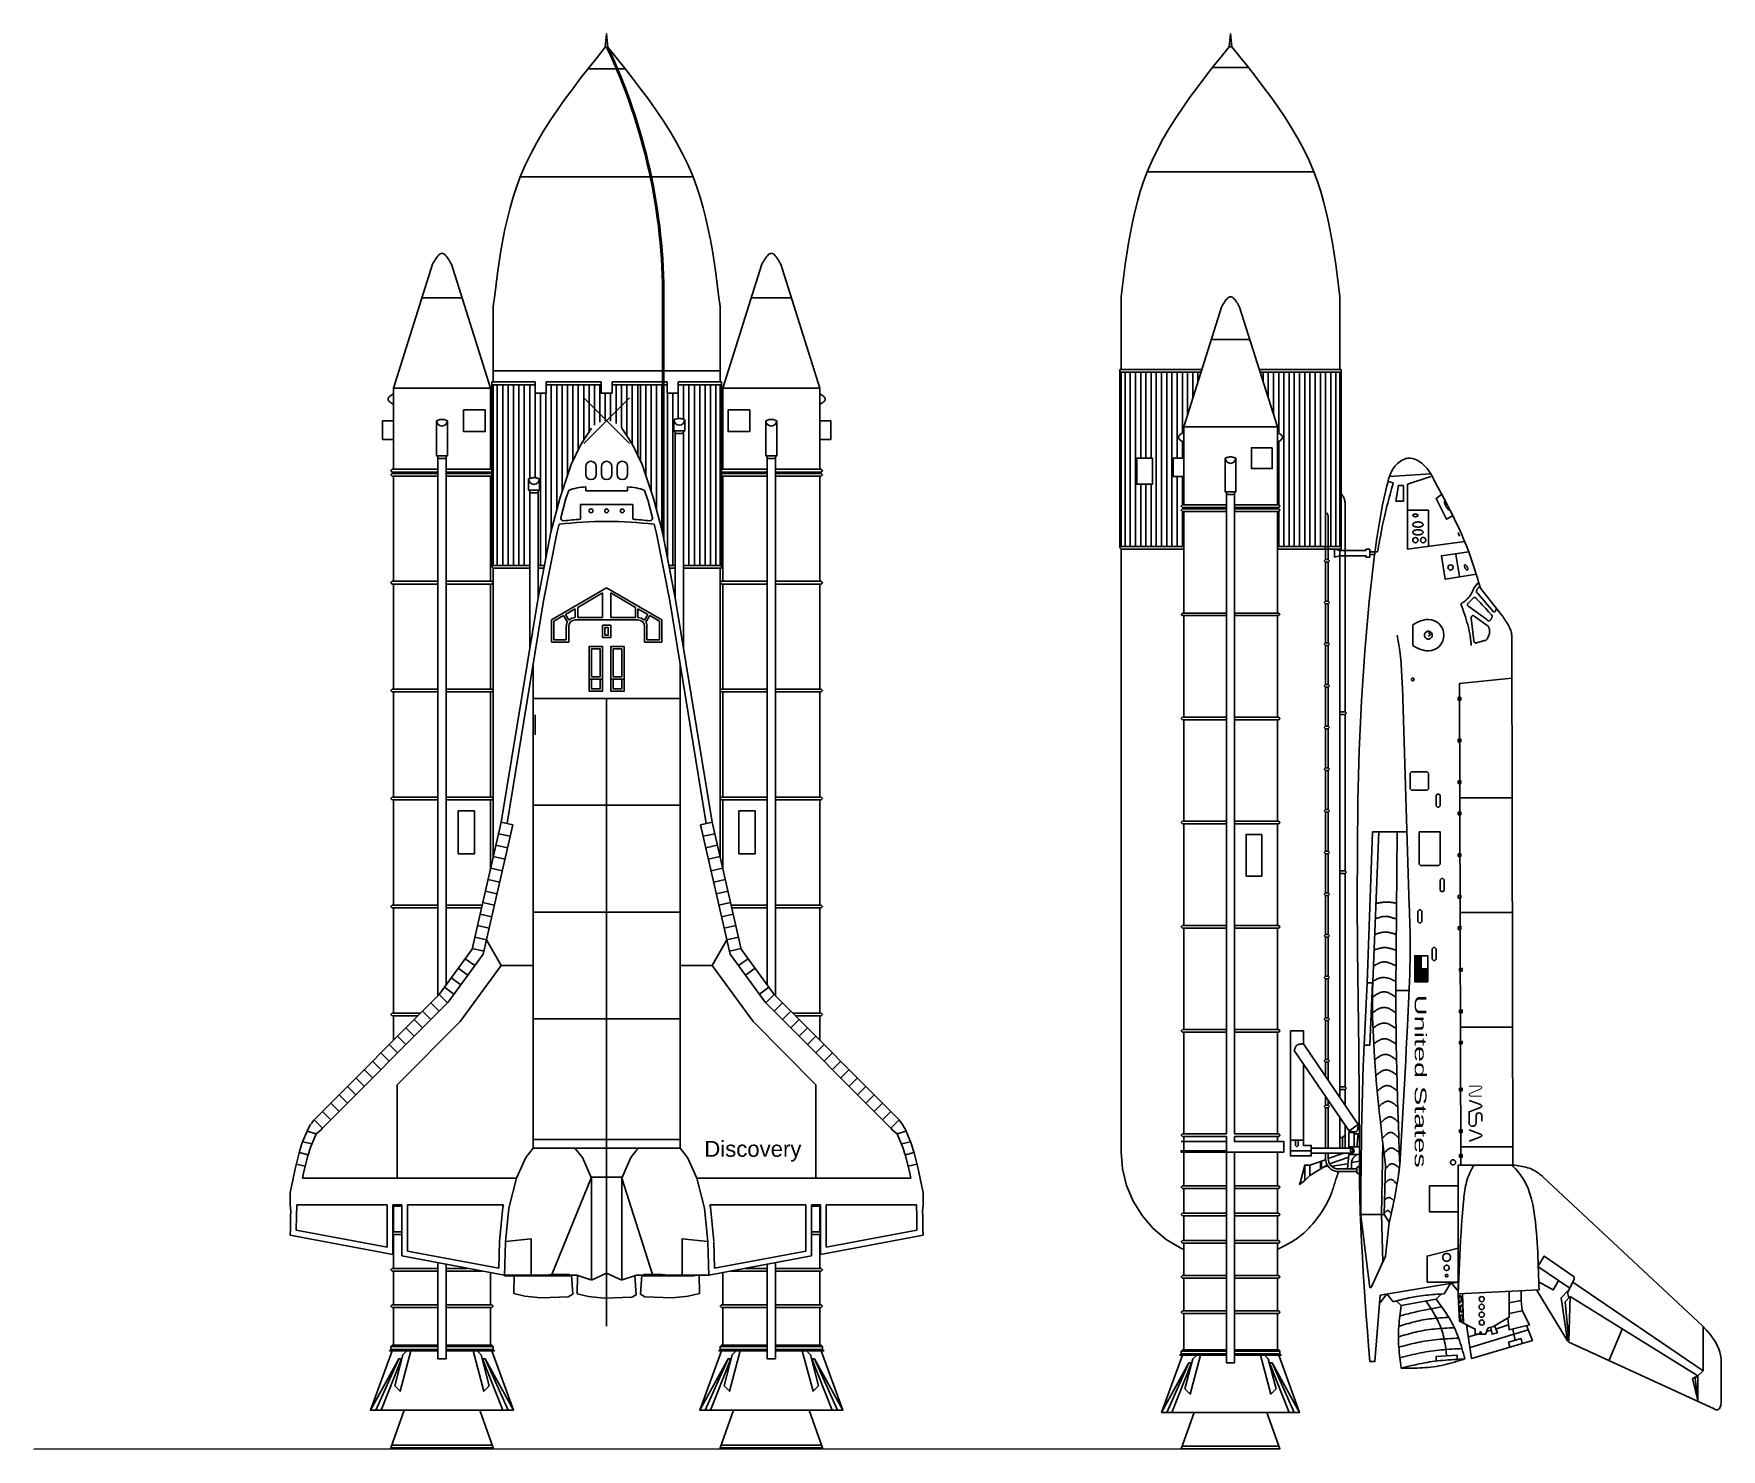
# Model space of a CAD drawing. Extents: x 5596.6 to 5670.8, y 13498 to 13560.2.
import ezdxf

# ---------------------------------------------------------------- set-up
doc = ezdxf.new("R2010")
doc.units = 0
doc.header["$PDMODE"] = 3
doc.layers.get('0').update_dxf_attribs({"linetype": 'CONTINUOUS'})
doc.layers.add('LAYER1', color=40, linetype='CONTINUOUS')
doc.styles.get("Standard").update_dxf_attribs({"font": 'Arial'})

# ---------------------------------------------------------------- blocks, each defined once
blk = doc.blocks.new('TRASBORDADOR_PLANTA')
at = {"layer": 'LAYER1', "color": 7, "linetype": 'Continuous'}
for p, q in [((-80.999, 79.767), (-80.999, 69.618)), ((-80.942, 79.555), (-80.942, 69.325)), ((-86.408, 76.056), (-88.243, 76.056)), ((-88.186, 76.528), (-80.999, 76.528)), ((-86.408, 75.584), (-86.408, 76.056)), ((-83.607, 76.056), (-85.945, 76.056)), ((-85.945, 75.584), (-85.945, 76.056)), ((-83.607, 75.584), (-83.607, 76.056)), ((-80.999, 76.056), (-83.144, 76.056)), ((-83.144, 75.584), (-83.144, 76.056)), ((-80.942, 76.528), (-78.565, 76.528)), ((-80.806, 76.056), (-80.942, 76.056)), ((-80.806, 75.584), (-80.806, 76.056)), ((-78.508, 76.056), (-80.343, 76.056)), ((-80.343, 75.584), (-80.343, 76.056)), ((-78.508, 68.153), (-78.508, 76.056)), ((-86.408, 75.584), (-85.945, 75.584)), ((-83.607, 75.584), (-83.144, 75.584)), ((-80.343, 75.584), (-80.806, 75.584)), ((-84.477, 73.41, 0.133), (-84.024, 74.092, 0.121)), ((-82.274, 73.41, 0.133), (-82.727, 74.092, 0.121)), ((-82.664, 73.983, -0.008), (-82.664, 73.983, -0.008)), ((-84.477, 73.41, 0.133), (-84.878, 72.549, 0.233)), ((-84.477, 73.41, 0.133), (-84.878, 72.549, 0.233)), ((-82.274, 73.41, 0.133), (-81.873, 72.549, 0.233)), ((-82.274, 73.41, 0.133), (-81.873, 72.549, 0.233)), ((-84.878, 72.549, 0.233), (-85.366, 71.115, 0.369)), ((-84.878, 72.549, 0.233), (-85.366, 71.115, 0.369)), ((-84.262, 72.468), (-84.262, 72.139)), ((-83.818, 72.468), (-83.818, 72.139)), ((-83.598, 72.468), (-83.598, 72.139)), ((-83.153, 72.468), (-83.153, 72.139)), ((-82.933, 72.468), (-82.933, 72.139)), ((-82.489, 72.468), (-82.489, 72.139)), ((-81.873, 72.549, 0.233), (-81.385, 71.115, 0.369)), ((-81.873, 72.549, 0.233), (-81.385, 71.115, 0.369)), ((-85.366, 71.115, 0.369), (-85.739, 69.682, 0.465)), ((-85.366, 71.115, 0.369), (-85.739, 69.682, 0.465)), ((-85.124, 71.052, 0.369), (-85.32, 70.297, 0.42)), ((-84.986, 71.456, 0.329), (-85.129, 71.035, 0.369)), ((-84.262, 71.432), (-84.262, 71.601)), ((-84.262, 71.432), (-82.489, 71.432)), ((-82.489, 71.432), (-82.489, 71.601)), ((-81.765, 71.456, 0.329), (-81.622, 71.035, 0.369)), ((-81.627, 71.052, 0.369), (-81.431, 70.297, 0.42)), ((-81.385, 71.115, 0.369), (-81.012, 69.682, 0.465)), ((-81.385, 71.115, 0.369), (-81.012, 69.682, 0.465)), ((-84.485, 70.864), (-82.266, 70.864)), ((-84.485, 70.23), (-84.485, 70.864)), ((-82.266, 70.23), (-82.266, 70.864)), ((-85.739, 69.682, 0.465), (-86.301, 66.814, 0.619)), ((-85.739, 69.682, 0.465), (-86.301, 66.814, 0.619)), ((-85.495, 69.626, 0.466), (-86.055, 66.766, 0.619)), ((-85.393, 70.017, 0.438), (-85.495, 69.626, 0.465)), ((-81.358, 70.017, 0.438), (-81.256, 69.626, 0.465)), ((-81.256, 69.626, 0.466), (-80.696, 66.766, 0.619)), ((-81.012, 69.682, 0.465), (-80.45, 66.814, 0.619)), ((-81.012, 69.682, 0.465), (-80.45, 66.814, 0.619)), ((-83.376, 67.323), (-85.719, 65.96)), ((-83.376, 67.323), (-81.032, 65.96)), ((-86.301, 66.814, 0.616), (-87.849, 57.379, 1.059)), ((-87.849, 57.379, 1.059), (-86.301, 66.814, 0.616)), ((-87.602, 57.339, 1.059), (-86.054, 66.773, 0.616)), ((-83.547, 67.108), (-84.605, 66.492)), ((-83.547, 67.108), (-83.547, 66.06)), ((-83.204, 67.108), (-82.146, 66.492)), ((-83.204, 67.108), (-83.204, 66.06)), ((-79.146, 57.323, 1.06), (-80.697, 66.773, 0.616)), ((-80.45, 66.814, 0.616), (-78.902, 57.379, 1.059)), ((-78.902, 57.379, 1.059), (-80.45, 66.814, 0.616)), ((-85.719, 65.013, 0.001), (-85.719, 65.96, 0.001)), ((-85.205, 66.143), (-85.619, 65.902)), ((-85.619, 65.113, 0.001), (-85.619, 65.902, 0.001)), ((-85.041, 65.861), (-85.205, 66.143)), ((-84.705, 66.434), (-85.118, 66.193)), ((-84.975, 65.948), (-85.118, 66.193)), ((-84.705, 66.06), (-84.705, 66.434)), ((-82.046, 65.96), (-84.705, 65.96)), ((-84.605, 66.06), (-84.605, 66.492)), ((-83.547, 66.06), (-84.605, 66.06)), ((-82.146, 66.06), (-83.204, 66.06)), ((-82.146, 66.06), (-82.146, 66.492)), ((-82.046, 66.434), (-81.633, 66.193)), ((-82.046, 66.06), (-82.046, 66.434)), ((-81.776, 65.948), (-81.633, 66.193)), ((-81.71, 65.861), (-81.546, 66.143)), ((-81.546, 66.143), (-81.132, 65.902)), ((-81.132, 65.113, 0.001), (-81.132, 65.902, 0.001)), ((-81.032, 65.013, 0.001), (-81.032, 65.96, 0.001)), ((-85.087, 65.113, 0.001), (-85.087, 65.677, 0.001)), ((-84.987, 65.013, 0.001), (-84.987, 65.677, 0.001)), ((-81.764, 65.013, 0.001), (-81.764, 65.677, 0.001)), ((-81.664, 65.113, 0.001), (-81.664, 65.677, 0.001)), ((-84.987, 65.013), (-85.719, 65.013)), ((-85.087, 65.113), (-85.619, 65.113)), ((-81.032, 65.013), (-81.764, 65.013)), ((-81.132, 65.113), (-81.664, 65.113)), ((-83.547, 63.447), (-84.123, 63.447)), ((-83.647, 63.547), (-84.023, 63.547)), ((-82.628, 63.447), (-83.204, 63.447)), ((-82.728, 63.547), (-83.104, 63.547)), ((-86.415, 61.939, -3.068), (-86.415, 61.079, -3.068)), ((-87.849, 57.379, 1.059), (-89.082, 51.991, 1.271)), ((-78.902, 57.379, 1.059), (-77.669, 51.991, 1.271)), ((-87.362, 57.268, 1.059), (-88.618, 51.779, 1.275)), ((-79.389, 57.268, 1.059), (-78.133, 51.779, 1.275)), ((-89.082, 51.991, 1.271), (-90.487, 50.067, 1.234)), ((-90.487, 50.067, 1.234), (-89.082, 51.991, 1.271)), ((-90.106, 49.741, 1.234), (-88.618, 51.779, 1.273)), ((-76.645, 49.741, 1.234), (-78.133, 51.779, 1.273)), ((-77.669, 51.991, 1.271), (-76.264, 50.067, 1.234)), ((-76.264, 50.067, 1.234), (-77.669, 51.991, 1.271)), ((-90.487, 50.067, 1.234), (-95.804, 44.733, 0.941)), ((-95.804, 44.733, 0.941), (-90.487, 50.067, 1.234)), ((-95.45, 44.38, 0.941), (-90.106, 49.741, 1.236)), ((-71.301, 44.38, 0.941), (-76.645, 49.741, 1.236)), ((-76.264, 50.067, 1.234), (-70.947, 44.733, 0.941)), ((-70.947, 44.733, 0.941), (-76.264, 50.067, 1.234)), ((-95.993, 44.446, 0.923), (-96.036, 44.374, 0.921)), ((-95.95, 44.532, 0.932), (-95.993, 44.446, 0.923)), ((-95.89, 44.604, 0.938), (-95.95, 44.532, 0.932)), ((-95.836, 44.676, 0.941), (-95.89, 44.604, 0.938)), ((-95.804, 44.733, 0.941), (-95.836, 44.676, 0.941)), ((-70.947, 44.733, 0.941), (-70.916, 44.676, 0.941)), ((-70.916, 44.676, 0.941), (-70.861, 44.604, 0.938)), ((-70.861, 44.604, 0.938), (-70.801, 44.532, 0.932)), ((-70.801, 44.532, 0.932), (-70.758, 44.446, 0.923)), ((-70.758, 44.446, 0.923), (-70.715, 44.374, 0.921)), ((-96.303, 43.744, 0.889), (-96.423, 43.356, 0.866)), ((-96.303, 43.744, 0.889), (-96.423, 43.356, 0.866)), ((-96.036, 44.374, 0.921), (-96.303, 43.744, 0.889)), ((-96.036, 44.374, 0.921), (-96.303, 43.744, 0.889)), ((-95.701, 44.157, 0.913), (-95.948, 43.572, 0.884)), ((-95.503, 44.309, 0.932), (-95.701, 44.157, 0.913)), ((-95.45, 44.38, 0.941), (-95.503, 44.309, 0.932)), ((-71.301, 44.38, 0.941), (-71.248, 44.309, 0.932)), ((-71.248, 44.309, 0.932), (-71.05, 44.157, 0.913)), ((-71.05, 44.157, 0.913), (-70.803, 43.572, 0.884)), ((-70.715, 44.374, 0.921), (-70.448, 43.744, 0.889)), ((-70.715, 44.374, 0.921), (-70.448, 43.744, 0.889)), ((-70.448, 43.744, 0.889), (-70.328, 43.356, 0.866)), ((-70.448, 43.744, 0.889), (-70.328, 43.356, 0.866)), ((-96.423, 43.356, 0.866), (-96.595, 42.668, 0.86)), ((-96.423, 43.356, 0.866), (-96.595, 42.668, 0.86)), ((-96.423, 43.356, 0.866), (-96.595, 42.668, 0.823)), ((-96.057, 43.221, 0.863), (-96.224, 42.556, 0.822)), ((-95.948, 43.572, 0.884), (-96.057, 43.221, 0.863)), ((-83.376, 43.554, -4.674), (-83.834, 43.554, -4.654)), ((-83.376, 43.554, -4.674), (-82.917, 43.554, -4.654)), ((-83.155, 43.554, -4.677), (-81.884, 43.554, -4.416)), ((-82.917, 43.554, -4.654), (-82.401, 43.554, -4.56)), ((-82.401, 43.554, -4.56), (-81.884, 43.554, -4.416)), ((-81.884, 43.554, -4.416), (-81.397, 43.554, -4.21)), ((-81.884, 43.554, -4.416), (-81.738, 43.554, -4.359)), ((-81.738, 43.554, -4.359), (-81.606, 43.554, -4.301)), ((-81.606, 43.554, -4.301), (-81.506, 43.554, -4.253)), ((-81.506, 43.554, -4.253), (-81.397, 43.554, -4.21)), ((-81.397, 43.554, -4.21), (-80.967, 43.554, -3.957)), ((-81.397, 43.554, -4.21), (-81.193, 43.554, -4.089)), ((-81.193, 43.554, -4.089), (-80.967, 43.557, -3.957)), ((-80.967, 43.557, -3.957), (-80.732, 43.554, -3.76)), ((-80.967, 43.554, -3.957), (-80.537, 43.554, -3.559)), ((-80.732, 43.554, -3.76), (-80.537, 43.554, -3.559)), ((-80.537, 43.554, -3.559), (-80.393, 43.554, -3.335)), ((-80.537, 43.554, -3.559), (-80.45, 43.554, -3.438)), ((-80.45, 43.554, -3.438), (-80.393, 43.554, -3.335)), ((-70.803, 43.572, 0.884), (-70.694, 43.221, 0.863)), ((-70.694, 43.221, 0.863), (-70.527, 42.556, 0.822)), ((-70.328, 43.356, 0.866), (-70.156, 42.668, 0.86)), ((-70.328, 43.356, 0.866), (-70.156, 42.668, 0.86)), ((-70.328, 43.356, 0.866), (-70.156, 42.668, 0.823)), ((-96.595, 42.668, 0.823), (-96.71, 42.123, 0.746)), ((-96.595, 42.668, 0.86), (-96.595, 42.668, 0.823)), ((-96.224, 42.556, 0.822), (-96.283, 42.272, 0.781)), ((-96.283, 42.272, 0.774), (-87.204, 42.272, 0.774)), ((-83.376, 36.554, -12.646), (-83.376, 42.318, -6.882)), ((-83.376, 36.554, -12.646), (-83.376, 42.318, -6.882)), ((-70.468, 42.272, 0.774), (-79.547, 42.272, 0.774)), ((-70.527, 42.556, 0.822), (-70.468, 42.272, 0.781)), ((-70.156, 42.668, 0.86), (-70.156, 42.668, 0.823)), ((-70.156, 42.668, 0.823), (-70.041, 42.123, 0.746)), ((-96.802, 41.665, 0.703), (-96.811, 41.521, 0.717)), ((-96.71, 42.123, 0.746), (-96.802, 41.665, 0.703)), ((-70.041, 42.123, 0.746), (-69.949, 41.665, 0.703)), ((-69.949, 41.665, 0.703), (-69.941, 41.521, 0.717)), ((-96.811, 41.521, 0.717), (-96.811, 41.378, 0.731)), ((-96.811, 41.378, 0.731), (-96.811, 41.148, 0.774)), ((-96.811, 41.148, 0.774), (-96.779, 40.876, 1.038)), ((-96.779, 40.876, 1.038), (-96.788, 40.661, 1.027)), ((-96.52, 41.148, 0.519), (-96.538, 40.651, 1.027)), ((-96.52, 41.148, 0.774), (-92.694, 41.148, 0.774)), ((-92.694, 39.345, 0.959), (-92.694, 41.148, 0.774)), ((-92.444, 41.148, 0.774), (-92.072, 41.148, 0.774)), ((-92.444, 39.044, 0.989), (-92.444, 41.148, 0.774)), ((-92.072, 38.974, 0.996), (-92.072, 41.148, 0.774)), ((-91.822, 41.148, 0.774), (-87.752, 41.148, 0.774)), ((-91.822, 39.182, 0.975), (-91.822, 41.148, 0.774)), ((-87.778, 41.049, -3.624), (-87.921, 39.587, -3.642)), ((-87.752, 41.148, -3.622), (-87.778, 41.049, -3.625)), ((-78.999, 41.148, -3.622), (-78.973, 41.049, -3.625)), ((-74.929, 41.148, 0.774), (-78.999, 41.148, 0.774)), ((-78.973, 41.049, -3.624), (-78.831, 39.596, -3.642)), ((-74.929, 39.182, 0.975), (-74.929, 41.148, 0.774)), ((-74.308, 41.148, 0.774), (-74.679, 41.148, 0.774)), ((-74.679, 38.974, 0.996), (-74.679, 41.148, 0.774)), ((-74.308, 39.044, 0.989), (-74.308, 41.148, 0.774)), ((-70.231, 41.148, 0.774), (-74.058, 41.148, 0.774)), ((-74.058, 39.345, 0.959), (-74.058, 41.148, 0.774)), ((-70.231, 41.148, 0.519), (-70.213, 40.651, 1.027)), ((-69.941, 41.148, 0.774), (-69.972, 40.876, 1.038)), ((-69.972, 40.876, 1.038), (-69.963, 40.661, 1.027)), ((-69.941, 41.521, 0.717), (-69.941, 41.378, 0.731)), ((-69.941, 41.378, 0.731), (-69.941, 41.148, 0.774)), ((-96.788, 40.661, 1.027), (-96.793, 40.096, 0.978)), ((-96.538, 40.658, 1.027), (-96.544, 40.064, 0.975)), ((-70.213, 40.658, 1.027), (-70.207, 40.064, 0.975)), ((-69.963, 40.661, 1.027), (-69.958, 40.096, 0.978)), ((-96.802, 39.858, 0.955), (-96.805, 39.858, 0.941)), ((-96.793, 40.096, 0.978), (-96.802, 39.858, 0.955)), ((-92.444, 39.044, 0.991), (-96.802, 39.858, 0.955)), ((-92.694, 39.345, 0.989), (-96.544, 40.064, 0.957)), ((-87.921, 39.587, -3.642), (-87.955, 38.46, -3.646)), ((-83.376, 39.672, 2.01), (-83.376, 38.817, 1.916)), ((-83.376, 39.672, 2.01), (-83.376, 38.817, 1.916)), ((-78.83, 39.579, -3.642), (-78.796, 38.46, -3.646)), ((-74.308, 39.044, 0.991), (-69.949, 39.858, 0.955)), ((-74.058, 39.345, 0.989), (-70.207, 40.064, 0.957)), ((-69.958, 40.096, 0.978), (-69.949, 39.858, 0.955)), ((-69.949, 39.858, 0.955), (-69.946, 39.858, 0.941)), ((-87.714, 38.16, 1.031), (-92.072, 38.974, 0.994)), ((-87.955, 38.46, 1.028), (-91.822, 39.182, 0.996)), ((-83.376, 39.028, -4.773), (-83.376, 38.413, -4.399)), ((-83.376, 39.028, -4.773), (-83.376, 38.413, -4.399)), ((-83.376, 39.028, -4.773), (-83.376, 38.413, -4.399)), ((-79.037, 38.16, 1.031), (-74.679, 38.974, 0.994)), ((-78.796, 38.46, 1.028), (-74.929, 39.182, 0.996)), ((-87.508, 38.137, -4.445), (-87.706, 38.137, -3.929)), ((-87.706, 38.137, -3.929), (-87.508, 38.137, -4.445)), ((-87.668, 38.137, -3.444), (-87.568, 38.137, -3.212)), ((-87.568, 38.137, -3.212), (-87.668, 38.137, -3.444)), ((-87.568, 38.137, -3.212), (-87.471, 38.137, -3.045)), ((-87.471, 38.137, -3.045), (-87.568, 38.137, -3.212)), ((-87.098, 38.137, -4.973), (-87.508, 38.137, -4.445)), ((-87.508, 38.137, -4.445), (-87.098, 38.137, -4.973)), ((-87.471, 38.137, -3.045), (-86.811, 38.137, -2.274)), ((-86.811, 38.137, -2.274), (-87.471, 38.137, -3.045)), ((-86.67, 38.137, -5.391), (-87.098, 38.137, -4.973)), ((-87.098, 38.137, -4.973), (-86.67, 38.137, -5.391)), ((-86.166, 38.137, -5.71), (-86.67, 38.137, -5.391)), ((-86.67, 38.137, -5.391), (-86.166, 38.137, -5.71)), ((-86.257, 38.133, -1.073), (-85.702, 38.194, -1.615)), ((-85.882, 38.137, -5.79), (-86.166, 38.137, -5.71)), ((-86.166, 38.137, -5.71), (-85.882, 38.137, -5.79)), ((-85.589, 38.137, -5.787), (-85.882, 38.137, -5.79)), ((-85.882, 38.137, -5.79), (-85.589, 38.137, -5.787)), ((-85.702, 38.194, -1.615), (-84.949, 38.182, -1.813)), ((-85.262, 38.137, -5.701), (-85.589, 38.137, -5.787)), ((-85.589, 38.137, -5.787), (-85.262, 38.137, -5.701)), ((-84.921, 38.137, -5.549), (-85.262, 38.137, -5.701)), ((-85.262, 38.137, -5.701), (-84.921, 38.137, -5.549)), ((-81.83, 38.137, -5.549), (-81.489, 38.137, -5.701)), ((-81.489, 38.137, -5.701), (-81.83, 38.137, -5.549)), ((-81.049, 38.194, -1.615), (-81.802, 38.182, -1.813)), ((-81.489, 38.137, -5.701), (-81.162, 38.137, -5.787)), ((-81.162, 38.137, -5.787), (-81.489, 38.137, -5.701)), ((-81.162, 38.137, -5.787), (-80.869, 38.137, -5.79)), ((-80.869, 38.137, -5.79), (-81.162, 38.137, -5.787)), ((-80.494, 38.133, -1.073), (-81.049, 38.194, -1.615)), ((-80.869, 38.137, -5.79), (-80.585, 38.137, -5.71)), ((-80.585, 38.137, -5.71), (-80.869, 38.137, -5.79)), ((-80.585, 38.137, -5.71), (-80.081, 38.137, -5.391)), ((-80.081, 38.137, -5.391), (-80.585, 38.137, -5.71)), ((-80.081, 38.137, -5.391), (-79.653, 38.137, -4.973)), ((-79.653, 38.137, -4.973), (-80.081, 38.137, -5.391))]:
    blk.add_line(p, q, dxfattribs=at)
at = {"layer": 'LAYER1', "color": 7, "linetype": 'Continuous', "flags": 128}
for points in [[(-88.186, 79.262), (-88.127, 79.736), (-88.067, 80.209), (-88.004, 80.68), (-87.936, 81.15), (-87.862, 81.617), (-87.781, 82.081), (-87.689, 82.541), (-87.587, 82.996), (-87.473, 83.447), (-87.345, 83.891), (-87.201, 84.329), (-87.04, 84.76), (-86.829, 85.256), (-86.595, 85.741), (-86.339, 86.218), (-86.064, 86.687), (-85.773, 87.149), (-85.466, 87.604), (-85.146, 88.054), (-84.816, 88.5), (-84.478, 88.943), (-84.133, 89.383), (-83.784, 89.821), (-83.433, 90.258)], [(-83.318, 90.258), (-83.376, 90.83), (-83.433, 90.258)], [(-83.318, 90.258), (-83.433, 90.258)], [(-78.565, 79.262), (-78.624, 79.736), (-78.684, 80.209), (-78.747, 80.68), (-78.815, 81.15), (-78.889, 81.617), (-78.97, 82.081), (-79.061, 82.541), (-79.164, 82.996), (-79.278, 83.447), (-79.406, 83.891), (-79.55, 84.329), (-79.71, 84.76), (-79.921, 85.256), (-80.156, 85.741), (-80.412, 86.218), (-80.687, 86.687), (-80.978, 87.149), (-81.285, 87.604), (-81.604, 88.054), (-81.934, 88.5), (-82.273, 88.943), (-82.618, 89.383), (-82.967, 89.821), (-83.318, 90.258)], [(-84.177, 89.342), (-82.574, 89.342)], [(-81.529, 84.76), (-87.04, 84.76)], [(-79.71, 84.76), (-81.471, 84.76)], [(-92.424, 75.788), (-90.763, 81.057)], [(-90.763, 81.057), (-90.73, 81.114), (-90.696, 81.17), (-90.663, 81.225), (-90.63, 81.277), (-90.596, 81.327), (-90.563, 81.372), (-90.529, 81.412), (-90.496, 81.447), (-90.463, 81.475), (-90.429, 81.497), (-90.396, 81.51), (-90.362, 81.515), (-90.329, 81.51), (-90.296, 81.497), (-90.262, 81.475), (-90.229, 81.447), (-90.195, 81.412), (-90.162, 81.372), (-90.128, 81.327), (-90.095, 81.277), (-90.062, 81.225), (-90.028, 81.17), (-89.995, 81.114), (-89.962, 81.057)], [(-89.962, 81.057), (-88.301, 75.788)], [(-76.79, 81.057), (-78.45, 75.788)], [(-75.988, 81.057), (-76.021, 81.114), (-76.055, 81.17), (-76.088, 81.225), (-76.121, 81.277), (-76.155, 81.327), (-76.188, 81.372), (-76.222, 81.412), (-76.255, 81.447), (-76.288, 81.475), (-76.322, 81.497), (-76.355, 81.51), (-76.389, 81.515), (-76.422, 81.51), (-76.455, 81.497), (-76.489, 81.475), (-76.522, 81.447), (-76.556, 81.412), (-76.589, 81.372), (-76.623, 81.327), (-76.656, 81.277), (-76.689, 81.225), (-76.723, 81.17), (-76.756, 81.114), (-76.79, 81.057)], [(-74.327, 75.788), (-75.988, 81.057)], [(-91.221, 79.625), (-89.503, 79.625)], [(-75.53, 79.625), (-77.248, 79.625)], [(-88.186, 79.262), (-88.186, 76.056)], [(-78.565, 76.056), (-78.565, 79.262)], [(-88.243, 76.056), (-88.243, 75.941), (-86.408, 75.941)], [(-88.243, 68.21), (-88.243, 75.998)], [(-88.186, 68.267), (-88.186, 75.941)], [(-88.014, 75.941), (-88.014, 68.267)], [(-87.785, 68.267), (-87.785, 75.941)], [(-87.556, 75.941), (-87.556, 68.267)], [(-87.327, 68.267), (-87.327, 75.941)], [(-87.098, 75.941), (-87.098, 68.267)], [(-86.869, 68.267), (-86.869, 75.941)], [(-86.64, 75.941), (-86.64, 71.959)], [(-86.411, 71.995), (-86.411, 75.941)], [(-85.945, 75.941), (-83.607, 75.941)], [(-85.723, 75.941), (-85.723, 69.743)], [(-85.494, 70.621), (-85.494, 75.941)], [(-85.265, 75.941), (-85.265, 71.41)], [(-85.036, 72.085), (-85.036, 75.941)], [(-84.807, 75.941), (-84.807, 72.702)], [(-84.578, 73.193), (-84.578, 75.941)], [(-84.349, 75.941), (-84.349, 73.603)], [(-84.119, 75.941), (-84.119, 73.948)], [(-83.89, 75.941), (-83.89, 74.222)], [(-83.662, 74.358), (-83.662, 75.941)], [(-83.144, 75.941), (-80.999, 75.941)], [(-82.974, 75.941), (-82.974, 74.3)], [(-82.745, 74.114), (-82.745, 75.941)], [(-82.516, 75.941), (-82.516, 73.774)], [(-82.287, 73.43), (-82.287, 75.941)], [(-82.058, 75.941), (-82.058, 72.947)], [(-81.944, 75.941), (-81.944, 72.701)], [(-81.715, 72.084), (-81.715, 75.941)], [(-81.486, 75.941), (-81.486, 71.41)], [(-81.257, 75.941), (-81.257, 70.621)], [(-81.027, 69.741), (-81.027, 75.941)], [(-80.942, 75.941), (-80.806, 75.941)], [(-80.343, 75.941), (-78.508, 75.941)], [(-80.34, 75.941), (-80.34, 74.506)], [(-80.111, 74.47), (-80.111, 75.941)], [(-79.882, 75.941), (-79.882, 68.267)], [(-79.653, 68.267), (-79.653, 75.941)], [(-79.424, 75.941), (-79.424, 68.267)], [(-79.195, 68.267), (-79.195, 75.941)], [(-78.966, 75.941), (-78.966, 68.267)], [(-78.737, 68.267), (-78.737, 75.941)], [(-78.565, 75.941), (-78.565, 68.267)], [(-92.424, 75.559), (-92.452, 75.54), (-92.481, 75.521), (-92.508, 75.502), (-92.534, 75.483), (-92.559, 75.464), (-92.582, 75.444), (-92.602, 75.425), (-92.619, 75.406), (-92.634, 75.387), (-92.644, 75.368), (-92.651, 75.349), (-92.653, 75.33), (-92.651, 75.311), (-92.644, 75.292), (-92.634, 75.272), (-92.619, 75.254), (-92.602, 75.234), (-92.582, 75.215), (-92.559, 75.196), (-92.534, 75.177), (-92.508, 75.158), (-92.481, 75.139), (-92.452, 75.12), (-92.424, 75.101)], [(-88.301, 75.788), (-92.424, 75.788)], [(-92.424, 72.352), (-92.424, 75.788)], [(-88.301, 75.788), (-88.301, 72.352)], [(-86.182, 75.584), (-86.182, 68.267)], [(-85.952, 68.593), (-85.952, 75.584)], [(-83.434, 74.412), (-83.434, 75.584)], [(-83.206, 74.395), (-83.206, 75.584)], [(-80.798, 75.584), (-80.798, 68.591)], [(-80.569, 68.267), (-80.569, 75.584)], [(-78.45, 75.788), (-74.327, 75.788)], [(-78.45, 75.788), (-78.45, 72.352)], [(-74.327, 72.352), (-74.327, 75.788)], [(-74.327, 75.559), (-74.299, 75.54), (-74.271, 75.521), (-74.243, 75.502), (-74.217, 75.483), (-74.192, 75.464), (-74.17, 75.444), (-74.149, 75.425), (-74.132, 75.406), (-74.117, 75.387), (-74.107, 75.368), (-74.1, 75.349), (-74.098, 75.33), (-74.1, 75.311), (-74.107, 75.292), (-74.117, 75.272), (-74.132, 75.254), (-74.149, 75.234), (-74.17, 75.215), (-74.192, 75.196), (-74.217, 75.177), (-74.243, 75.158), (-74.271, 75.139), (-74.299, 75.12), (-74.327, 75.101)], [(-90.591, 74.414), (-90.572, 74.421), (-90.553, 74.428), (-90.534, 74.434), (-90.515, 74.441), (-90.496, 74.447), (-90.477, 74.453), (-90.458, 74.458), (-90.439, 74.462), (-90.419, 74.466), (-90.401, 74.469), (-90.381, 74.47), (-90.362, 74.471), (-90.343, 74.47), (-90.324, 74.469), (-90.305, 74.466), (-90.286, 74.462), (-90.267, 74.458), (-90.248, 74.453), (-90.229, 74.447), (-90.21, 74.441), (-90.19, 74.434), (-90.171, 74.428), (-90.152, 74.421), (-90.133, 74.414)], [(-88.53, 74.872), (-89.446, 74.872), (-89.446, 73.955), (-88.53, 73.955), (-88.53, 74.872)], [(-88.244, 72.352), (-88.244, 75.158)], [(-80.063, 74.452), (-80.083, 74.459), (-80.102, 74.466), (-80.121, 74.473), (-80.14, 74.48), (-80.159, 74.486), (-80.178, 74.492), (-80.197, 74.497), (-80.216, 74.501), (-80.235, 74.505), (-80.254, 74.507), (-80.273, 74.509), (-80.292, 74.509), (-80.312, 74.509), (-80.331, 74.507), (-80.35, 74.505), (-80.369, 74.501), (-80.388, 74.497), (-80.407, 74.492), (-80.426, 74.486), (-80.445, 74.48), (-80.464, 74.473), (-80.484, 74.466), (-80.502, 74.459), (-80.522, 74.452)], [(-78.221, 74.872), (-77.305, 74.872), (-77.305, 73.955), (-78.221, 73.955), (-78.221, 74.872)], [(-76.16, 74.414), (-76.179, 74.421), (-76.198, 74.428), (-76.217, 74.434), (-76.236, 74.441), (-76.255, 74.447), (-76.274, 74.453), (-76.293, 74.458), (-76.312, 74.462), (-76.332, 74.466), (-76.35, 74.469), (-76.37, 74.47), (-76.389, 74.471), (-76.408, 74.47), (-76.427, 74.469), (-76.446, 74.466), (-76.465, 74.462), (-76.484, 74.458), (-76.503, 74.453), (-76.522, 74.447), (-76.541, 74.441), (-76.561, 74.434), (-76.58, 74.428), (-76.599, 74.421), (-76.618, 74.414)], [(-92.424, 74.414), (-92.882, 74.414), (-92.882, 73.612), (-92.424, 73.612)], [(-90.133, 72.925), (-90.248, 72.81), (-90.477, 72.81), (-90.591, 72.925), (-90.591, 74.414)], [(-90.133, 74.414), (-90.133, 72.925)], [(-80.522, 74.452), (-80.522, 73.981)], [(-80.522, 73.981), (-80.407, 73.866), (-80.178, 73.866), (-80.063, 73.981), (-80.063, 74.452)], [(-80.063, 73.981), (-80.522, 73.981)], [(-80.464, 73.923), (-80.464, 66.884)], [(-80.121, 64.805), (-80.121, 73.923)], [(-80.111, 68.267), (-80.111, 73.933)], [(-76.618, 74.414), (-76.618, 72.925)], [(-76.618, 72.925), (-76.503, 72.81), (-76.274, 72.81), (-76.16, 72.925), (-76.16, 74.414)], [(-74.327, 74.414), (-73.869, 74.414), (-73.869, 73.612), (-74.327, 73.612)], [(-90.534, 72.352), (-92.481, 72.352), (-92.538, 72.295), (-92.481, 72.237), (-90.534, 72.237)], [(-90.591, 72.925), (-90.133, 72.925)], [(-90.534, 57.978), (-90.534, 72.867)], [(-90.19, 72.867), (-90.19, 57.978)], [(-90.19, 72.237), (-88.244, 72.237), (-88.186, 72.295), (-88.244, 72.352), (-90.19, 72.352)], [(-76.561, 72.237), (-78.508, 72.237), (-78.565, 72.295), (-78.508, 72.352), (-76.561, 72.352)], [(-76.16, 72.925), (-76.618, 72.925)], [(-76.561, 72.867), (-76.561, 57.978)], [(-76.217, 57.978), (-76.217, 72.867)], [(-76.217, 72.352), (-74.27, 72.352), (-74.213, 72.295), (-74.27, 72.237), (-76.217, 72.237)], [(-90.534, 72.18), (-92.481, 72.18), (-92.538, 72.123), (-92.481, 72.065), (-90.534, 72.065)], [(-92.424, 67.599), (-92.424, 72.065)], [(-90.19, 72.065), (-88.244, 72.065), (-88.186, 72.123), (-88.244, 72.18), (-90.19, 72.18)], [(-88.301, 72.065), (-88.301, 67.599)], [(-86.688, 71.941), (-86.668, 71.948), (-86.649, 71.955), (-86.63, 71.962), (-86.611, 71.969), (-86.592, 71.975), (-86.573, 71.98), (-86.554, 71.986), (-86.535, 71.99), (-86.516, 71.994), (-86.497, 71.996), (-86.478, 71.998), (-86.459, 71.998), (-86.439, 71.998), (-86.421, 71.996), (-86.401, 71.994), (-86.382, 71.99), (-86.363, 71.986), (-86.344, 71.98), (-86.325, 71.975), (-86.306, 71.969), (-86.287, 71.962), (-86.267, 71.955), (-86.249, 71.948), (-86.229, 71.941)], [(-86.229, 71.47), (-86.344, 71.355), (-86.573, 71.355), (-86.688, 71.47), (-86.688, 71.941)], [(-86.229, 71.941), (-86.229, 71.47)], [(-76.561, 72.065), (-78.508, 72.065), (-78.565, 72.123), (-78.508, 72.18), (-76.561, 72.18)], [(-78.45, 72.065), (-78.45, 67.599)], [(-76.217, 72.18), (-74.27, 72.18), (-74.213, 72.123), (-74.27, 72.065), (-76.217, 72.065)], [(-74.327, 67.599), (-74.327, 72.065)], [(-86.688, 71.47), (-86.229, 71.47)], [(-86.64, 71.421), (-86.64, 68.267)], [(-86.63, 64.805), (-86.63, 71.412)], [(-86.287, 71.412), (-86.287, 66.884)], [(-86.63, 68.267), (-88.243, 68.267)], [(-86.63, 68.153), (-88.186, 68.153), (-88.243, 68.21), (-88.186, 68.267)], [(-88.186, 68.153), (-88.186, 55.907)], [(-86.016, 68.267), (-86.287, 68.267)], [(-86.039, 68.153), (-86.287, 68.153)], [(-80.464, 68.267), (-80.735, 68.267)], [(-80.464, 68.153), (-80.712, 68.153)], [(-78.508, 68.267), (-80.121, 68.267)], [(-78.508, 68.153), (-80.121, 68.153)], [(-78.565, 68.153), (-78.565, 55.907)], [(-90.534, 67.484), (-92.481, 67.484), (-92.538, 67.542), (-92.481, 67.599), (-90.534, 67.599)], [(-92.424, 63.017), (-92.424, 67.484)], [(-90.19, 67.599), (-88.244, 67.599), (-88.186, 67.542), (-88.244, 67.484), (-90.19, 67.484)], [(-88.301, 67.484), (-88.301, 63.017)], [(-76.561, 67.599), (-78.508, 67.599), (-78.565, 67.542), (-78.508, 67.484), (-76.561, 67.484)], [(-78.45, 67.484), (-78.45, 63.017)], [(-76.217, 67.484), (-74.27, 67.484), (-74.213, 67.542), (-74.27, 67.599), (-76.217, 67.599)], [(-74.327, 63.017), (-74.327, 67.484)], [(-84.023, 63.547), (-84.023, 64.733), (-83.647, 64.733), (-83.647, 63.547)], [(-82.728, 63.547), (-82.728, 64.733), (-83.104, 64.733), (-83.104, 63.547)], [(-86.499, 64.059), (-86.499, 43.554)], [(-80.252, 43.554), (-80.252, 64.059)], [(-90.534, 62.903), (-92.481, 62.903), (-92.538, 62.96), (-92.481, 63.017), (-90.534, 63.017)], [(-90.19, 63.017), (-88.244, 63.017), (-88.186, 62.96), (-88.244, 62.903), (-90.133, 62.903), (-90.19, 62.903)], [(-83.647, 63.447), (-83.647, 63.043), (-84.023, 63.043), (-84.023, 63.447)], [(-83.104, 63.447), (-83.104, 63.043), (-82.728, 63.043), (-82.728, 63.447)], [(-76.561, 63.017), (-78.508, 63.017), (-78.565, 62.96), (-78.508, 62.903), (-76.618, 62.903), (-76.561, 62.903)], [(-76.217, 62.903), (-74.27, 62.903), (-74.213, 62.96), (-74.27, 63.017), (-76.217, 63.017)], [(-92.424, 58.436), (-92.424, 62.903)], [(-88.301, 62.903), (-88.301, 58.436)], [(-86.499, 62.628), (-80.252, 62.628)], [(-83.376, 62.628), (-83.376, 42.318)], [(-78.45, 62.903), (-78.45, 58.436)], [(-74.327, 58.436), (-74.327, 62.903)], [(-90.534, 58.436), (-92.481, 58.436), (-92.538, 58.379), (-92.481, 58.321), (-90.534, 58.321)], [(-92.424, 58.321), (-92.424, 53.854)], [(-90.19, 58.321), (-88.244, 58.321), (-88.186, 58.379), (-88.244, 58.436), (-90.19, 58.436)], [(-88.301, 55.406), (-88.301, 58.321)], [(-86.499, 58.098), (-80.252, 58.098)], [(-76.561, 58.321), (-78.508, 58.321), (-78.565, 58.379), (-78.508, 58.436), (-76.561, 58.436)], [(-78.45, 55.406), (-78.45, 58.321)], [(-76.217, 58.436), (-74.27, 58.436), (-74.213, 58.379), (-74.27, 58.321), (-76.217, 58.321)], [(-74.327, 58.321), (-74.327, 53.854)], [(-90.534, 50.02), (-90.534, 57.978)], [(-90.19, 57.978), (-90.19, 50.473)], [(-88.988, 57.863), (-89.675, 57.863), (-89.675, 56.031), (-88.988, 56.031), (-88.988, 57.863)], [(-87.849, 57.379), (-87.362, 57.268)], [(-78.902, 57.379), (-79.389, 57.268)], [(-77.763, 57.863), (-77.076, 57.863), (-77.076, 56.031), (-77.763, 56.031), (-77.763, 57.863)], [(-76.561, 57.978), (-76.561, 50.473)], [(-76.217, 50.02), (-76.217, 57.978)], [(-87.961, 56.892), (-87.473, 56.78)], [(-78.79, 56.892), (-79.278, 56.78)], [(-88.184, 55.917), (-87.696, 55.806)], [(-88.072, 56.405), (-87.585, 56.293)], [(-78.679, 56.405), (-79.166, 56.293)], [(-78.567, 55.917), (-79.055, 55.806)], [(-88.295, 55.43), (-87.808, 55.318)], [(-78.456, 55.43), (-78.943, 55.318)], [(-88.518, 54.455), (-88.031, 54.343)], [(-88.407, 54.942), (-87.919, 54.831)], [(-78.344, 54.942), (-78.832, 54.831)], [(-78.233, 54.455), (-78.72, 54.343)], [(-90.534, 53.854), (-92.481, 53.854), (-92.538, 53.797), (-92.481, 53.74), (-90.534, 53.74)], [(-92.424, 53.74), (-92.424, 49.273)], [(-88.656, 53.854), (-90.19, 53.854)], [(-90.19, 53.74), (-88.682, 53.74)], [(-88.63, 53.968), (-88.142, 53.856)], [(-78.121, 53.968), (-78.609, 53.856)], [(-78.095, 53.854), (-76.561, 53.854)], [(-76.561, 53.74), (-78.069, 53.74)], [(-76.217, 53.854), (-74.27, 53.854), (-74.213, 53.797), (-74.27, 53.74), (-76.217, 53.74)], [(-74.327, 53.74), (-74.327, 49.273)], [(-88.853, 52.993), (-88.366, 52.881)], [(-88.741, 53.48), (-88.254, 53.369)], [(-86.499, 53.567), (-80.252, 53.567)], [(-78.01, 53.48), (-78.497, 53.369)], [(-77.898, 52.993), (-78.386, 52.881)], [(-88.964, 52.505), (-88.477, 52.394)], [(-87.848, 51.302), (-88.477, 52.394)], [(-78.903, 51.302), (-78.274, 52.394)], [(-77.787, 52.505), (-78.274, 52.394)], [(-89.377, 51.587), (-88.973, 51.292)], [(-89.076, 52.018), (-88.589, 51.906)], [(-77.675, 52.018), (-78.162, 51.906)], [(-77.374, 51.587), (-77.778, 51.292)], [(-92.258, 46.241), (-89.586, 48.922), (-87.848, 51.302)], [(-89.672, 51.183), (-89.268, 50.889)], [(-86.499, 51.302), (-87.848, 51.302)], [(-80.252, 51.302), (-78.903, 51.302)], [(-74.493, 46.241), (-77.165, 48.922), (-78.903, 51.302)], [(-77.079, 51.183), (-77.483, 50.889)], [(-90.262, 50.376), (-89.858, 50.081)], [(-89.967, 50.78), (-89.563, 50.485)], [(-76.489, 50.376), (-76.893, 50.081)], [(-90.84, 49.713), (-90.486, 49.36)], [(-90.487, 50.067), (-90.133, 49.714)], [(-76.264, 50.067), (-76.618, 49.714)], [(-75.911, 49.713), (-76.265, 49.36)], [(-91.393, 49.159), (-92.481, 49.159), (-92.538, 49.216), (-92.481, 49.273), (-91.279, 49.273)], [(-92.424, 49.159), (-92.424, 48.124)], [(-91.546, 49.004), (-91.192, 48.651)], [(-91.193, 49.359), (-90.839, 49.006)], [(-86.499, 49.037), (-80.252, 49.037)], [(-75.558, 49.359), (-75.912, 49.006)], [(-75.205, 49.004), (-75.559, 48.651)], [(-75.358, 49.159), (-74.27, 49.159), (-74.213, 49.216), (-74.27, 49.273), (-75.472, 49.273)], [(-74.327, 49.159), (-74.327, 48.124)], [(-92.252, 48.296), (-91.898, 47.943)], [(-91.899, 48.65), (-91.545, 48.297)], [(-74.852, 48.65), (-75.206, 48.297)], [(-74.499, 48.296), (-74.853, 47.943)], [(-92.958, 47.588), (-92.604, 47.235)], [(-92.605, 47.942), (-92.251, 47.589)], [(-74.146, 47.942), (-74.5, 47.589)], [(-73.793, 47.588), (-74.147, 47.235)], [(-93.664, 46.88), (-93.31, 46.527)], [(-93.311, 47.234), (-92.957, 46.881)], [(-73.44, 47.234), (-73.794, 46.881)], [(-73.087, 46.88), (-73.441, 46.527)], [(-94.37, 46.171), (-94.016, 45.818)], [(-94.017, 46.526), (-93.663, 46.173)], [(-92.258, 42.272), (-92.258, 46.241)], [(-74.493, 42.272), (-74.493, 46.241)], [(-72.734, 46.526), (-73.088, 46.173)], [(-72.381, 46.171), (-72.735, 45.818)], [(-95.076, 45.463), (-94.722, 45.11)], [(-94.723, 45.817), (-94.369, 45.464)], [(-72.028, 45.817), (-72.382, 45.464)], [(-71.675, 45.463), (-72.029, 45.11)], [(-95.782, 44.755), (-95.428, 44.402)], [(-95.429, 45.109), (-95.075, 44.756)], [(-71.322, 45.109), (-71.676, 44.756)], [(-70.969, 44.755), (-71.323, 44.402)], [(-95.883, 43.726), (-96.269, 43.824)], [(-95.701, 44.157), (-96.079, 44.273)], [(-86.499, 43.922), (-80.252, 43.922)], [(-71.05, 44.157), (-70.672, 44.273)], [(-70.868, 43.726), (-70.482, 43.824)], [(-96.047, 43.264), (-96.423, 43.358)], [(-86.499, 43.554), (-86.811, 43.156), (-87.204, 42.272), (-87.531, 41.005), (-87.671, 39.571), (-87.714, 38.137)], [(-86.499, 43.554), (-80.235, 43.554)], [(-84.719, 43.554), (-84.407, 43.156), (-84.015, 42.272)], [(-82.032, 43.554), (-82.344, 43.156), (-82.736, 42.272)], [(-80.252, 43.554), (-79.94, 43.156), (-79.547, 42.272), (-79.22, 41.005), (-79.08, 39.571), (-79.037, 38.137)], [(-70.704, 43.264), (-70.328, 43.358)], [(-96.168, 42.779), (-96.544, 42.873)], [(-84.015, 42.318), (-85.702, 38.194)], [(-84.015, 42.318), (-84.015, 37.942)], [(-84.015, 42.318), (-82.736, 42.318)], [(-83.376, 42.318), (-83.376, 36.495)], [(-82.736, 42.318), (-82.736, 37.942)], [(-82.736, 42.272), (-81.426, 38.188)], [(-70.583, 42.779), (-70.207, 42.873)], [(-92.444, 41.084), (-92.072, 41.084)], [(-92.424, 39.996), (-92.424, 41.084)], [(-74.308, 41.084), (-74.679, 41.084)], [(-74.327, 39.996), (-74.327, 41.084)], [(-92.072, 39.996), (-92.444, 39.996)], [(-92.444, 39.881), (-92.072, 39.881)], [(-92.424, 38.45), (-92.424, 39.881)], [(-87.671, 39.587), (-86.579, 39.703), (-86.579, 38.16)], [(-79.08, 39.587), (-80.172, 39.703), (-80.172, 38.16)], [(-74.679, 39.996), (-74.308, 39.996)], [(-74.308, 39.881), (-74.679, 39.881)], [(-74.327, 38.45), (-74.327, 39.881)], [(-90.19, 38.623), (-90.19, 34.612), (-90.534, 34.612), (-90.534, 38.687)], [(-76.561, 38.623), (-76.561, 34.612), (-76.217, 34.612), (-76.217, 38.687)], [(-90.534, 38.45), (-92.481, 38.45), (-92.538, 38.392), (-92.481, 38.335), (-90.534, 38.335)], [(-92.424, 36.903), (-92.424, 38.335)], [(-90.19, 38.45), (-89.262, 38.45)], [(-88.647, 38.335), (-90.19, 38.335)], [(-88.301, 38.27), (-88.301, 36.903)], [(-87.714, 38.16), (-84.639, 38.16), (-84.041, 37.961)], [(-87.316, 37.38), (-86.84, 37.271), (-86.171, 37.199), (-85.002, 37.243), (-84.815, 37.348), (-84.868, 38.16)], [(-87.316, 37.38), (-87.299, 38.16)], [(-84.626, 37.364), (-84.15, 37.255), (-83.481, 37.183), (-82.312, 37.226), (-82.125, 37.332), (-82.178, 38.144)], [(-84.626, 37.364), (-84.609, 38.144)], [(-84.015, 37.942), (-83.376, 38.242)], [(-82.736, 37.942), (-83.376, 38.242)], [(-79.037, 38.16), (-82.112, 38.16), (-82.71, 37.961)], [(-79.435, 37.38), (-79.912, 37.271), (-80.58, 37.199), (-81.749, 37.243), (-81.936, 37.348), (-81.883, 38.16)], [(-79.435, 37.38), (-79.452, 38.16)], [(-78.45, 38.27), (-78.45, 36.903)], [(-78.104, 38.335), (-76.561, 38.335)], [(-76.561, 38.45), (-77.489, 38.45)], [(-76.217, 38.45), (-74.27, 38.45), (-74.213, 38.392), (-74.27, 38.335), (-76.217, 38.335)], [(-74.327, 36.903), (-74.327, 38.335)], [(-90.534, 36.903), (-92.481, 36.903), (-92.538, 36.846), (-92.481, 36.789), (-90.534, 36.789)], [(-92.424, 35.185), (-92.424, 36.789)], [(-90.19, 36.903), (-88.244, 36.903), (-88.186, 36.846), (-88.244, 36.789), (-90.19, 36.789)], [(-88.301, 35.185), (-88.301, 36.789)], [(-83.376, 36.554), (-83.376, 35.998)], [(-76.561, 36.903), (-78.508, 36.903), (-78.565, 36.846), (-78.508, 36.789), (-76.561, 36.789)], [(-78.45, 35.185), (-78.45, 36.789)], [(-76.217, 36.903), (-74.27, 36.903), (-74.213, 36.846), (-74.27, 36.789), (-76.217, 36.789)], [(-74.327, 35.185), (-74.327, 36.789)], [(-90.534, 35.185), (-92.481, 35.185), (-92.538, 35.128), (-90.534, 35.128)], [(-90.534, 35.013), (-92.538, 35.013), (-92.538, 35.128)], [(-90.19, 35.185), (-88.244, 35.185), (-88.186, 35.128), (-90.19, 35.128)], [(-76.561, 35.185), (-78.508, 35.185), (-78.565, 35.128), (-76.561, 35.128)], [(-76.217, 35.185), (-74.27, 35.185), (-74.213, 35.128), (-76.217, 35.128)], [(-76.217, 35.013), (-74.213, 35.013), (-74.213, 35.128)], [(-88.244, 34.956), (-87.327, 32.436), (-93.398, 32.436), (-92.481, 34.956)], [(-92.195, 34.612), (-93.398, 32.436)], [(-92.08, 34.612), (-92.939, 32.436), (-93.169, 32.436), (-92.195, 34.612), (-92.08, 34.612)], [(-92.538, 35.013), (-92.596, 34.956), (-90.534, 34.956)], [(-91.68, 34.956), (-92.138, 33.238), (-92.367, 33.467), (-92.023, 34.784), (-91.851, 34.956)], [(-88.186, 35.013), (-90.19, 35.013)], [(-90.19, 34.956), (-88.129, 34.956), (-88.186, 35.013)], [(-89.045, 34.956), (-88.587, 33.238), (-88.358, 33.467), (-88.701, 34.784), (-88.873, 34.956)], [(-88.644, 34.612), (-87.785, 32.436), (-87.556, 32.436), (-88.53, 34.612), (-88.644, 34.612)], [(-88.53, 34.612), (-87.327, 32.436)], [(-78.508, 34.956), (-79.424, 32.436), (-73.353, 32.436), (-74.27, 34.956)], [(-78.221, 34.612), (-79.424, 32.436)], [(-78.107, 34.612), (-78.966, 32.436), (-79.195, 32.436), (-78.221, 34.612), (-78.107, 34.612)], [(-76.561, 34.956), (-78.622, 34.956), (-78.565, 35.013)], [(-78.565, 35.013), (-76.561, 35.013)], [(-77.706, 34.956), (-78.164, 33.238), (-78.393, 33.467), (-78.05, 34.784), (-77.878, 34.956)], [(-74.213, 35.013), (-74.155, 34.956), (-76.217, 34.956)], [(-75.072, 34.956), (-74.613, 33.238), (-74.384, 33.467), (-74.728, 34.784), (-74.9, 34.956)], [(-74.671, 34.612), (-73.812, 32.436), (-73.582, 32.436), (-74.556, 34.612), (-74.671, 34.612)], [(-74.556, 34.612), (-73.353, 32.436)], [(-88.759, 32.436), (-88.186, 30.833), (-92.538, 30.833), (-91.966, 32.436)], [(-77.992, 32.436), (-78.565, 30.833), (-74.213, 30.833), (-74.785, 32.436)], [(-92.481, 30.947), (-88.244, 30.947)], [(-74.27, 30.947), (-78.508, 30.947)]]:
    blk.add_lwpolyline(points, dxfattribs=at)
for points in [[(-83.547, 65.213), (-83.204, 65.213), (-83.204, 65.737), (-83.547, 65.737)], [(-83.447, 65.313), (-83.304, 65.313), (-83.304, 65.637), (-83.447, 65.637)], [(-84.123, 64.833), (-83.547, 64.833), (-83.547, 62.943), (-84.123, 62.943)], [(-82.628, 64.833), (-83.204, 64.833), (-83.204, 62.943), (-82.628, 62.943)]]:
    blk.add_lwpolyline(points, close=True, dxfattribs=at)
at = {"layer": 'LAYER1', "color": 7, "linetype": 'Continuous'}
for centre in [(-84.04, 70.587), (-83.376, 70.587), (-82.711, 70.587)]:
    blk.add_circle(centre, 0.0811, dxfattribs=at)
for centre, radius, start, end in [((-105.815, 79.661), 24.816, 359.75491, 25.27848), ((-105.758, 79.661), 24.816, 359.75491, 25.27848), ((-90.362, 74.414), 0.229, 180, 360), ((-80.292, 74.452), 0.229, 180, 360), ((-76.389, 74.414), 0.229, 180, 360), ((-84.04, 72.468), 0.222, 0, 180), ((-83.376, 72.468), 0.222, 0, 180), ((-82.711, 72.468), 0.222, 0, 180), ((-86.459, 71.941), 0.229, 180, 360), ((-84.04, 72.139), 0.222, 180, 360), ((-83.376, 72.139), 0.222, 180, 360), ((-82.711, 72.139), 0.222, 180, 360), ((-84.23, 69.562), 2.039, 90.89717, 111.74857), ((-82.521, 69.562), 2.039, 68.25143, 89.10283), ((-85.2, 70.286), 0.121, 174.42128, 268.75782), ((-83.376, 53.916), 16.351, 93.89186, 96.41695), ((-83.376, 53.916), 16.351, 83.58305, 86.10814), ((-81.551, 70.286), 0.121, 271.24218, 5.57872), ((-83.376, 53.791), 16.351, 82.91078, 97.08922), ((-84.705, 65.677), 0.282, 90, 180), ((-84.705, 65.677), 0.382, 90, 135), ((-82.046, 65.677), 0.382, 45, 90), ((-82.046, 65.677), 0.282, 0, 90), ((-84.705, 65.677), 0.382, 151.33077, 180), ((-82.046, 65.677), 0.382, 0, 28.66923), ((-90.19, 35.013), 2.004, 0, 3.2699), ((-76.561, 35.013), 2.004, 176.7301, 180)]:
    blk.add_arc(centre, radius, start, end, dxfattribs=at)
blk.add_point((-83.376, 74.413), dxfattribs=at)
blk.add_text('Discovery', height=0.672, dxfattribs=at).set_placement((-79.231, 43.183))
blk = doc.blocks.new('TRASBORDADOR_LATERAL')
at = {"layer": 'LAYER1', "color": 7, "linetype": 'Continuous', "flags": 128}
for points in [[(-55.374, 90.258), (-55.432, 90.83), (-55.489, 90.258)], [(-60.242, 79.262), (-60.184, 79.736), (-60.123, 80.209), (-60.06, 80.68), (-59.992, 81.15), (-59.918, 81.617), (-59.837, 82.081), (-59.745, 82.541), (-59.643, 82.996), (-59.529, 83.447), (-59.401, 83.891), (-59.257, 84.329), (-59.097, 84.76), (-58.885, 85.256), (-58.651, 85.741), (-58.395, 86.218), (-58.121, 86.687), (-57.829, 87.149), (-57.522, 87.604), (-57.202, 88.054), (-56.872, 88.5), (-56.534, 88.943), (-56.189, 89.383), (-55.84, 89.821), (-55.489, 90.258)], [(-55.374, 90.258), (-55.489, 90.258)], [(-50.621, 79.262), (-50.68, 79.736), (-50.74, 80.209), (-50.803, 80.68), (-50.871, 81.15), (-50.945, 81.617), (-51.026, 82.081), (-51.117, 82.541), (-51.22, 82.996), (-51.334, 83.447), (-51.462, 83.891), (-51.606, 84.329), (-51.766, 84.76), (-51.977, 85.256), (-52.212, 85.741), (-52.468, 86.218), (-52.743, 86.687), (-53.034, 87.149), (-53.341, 87.604), (-53.66, 88.054), (-53.99, 88.5), (-54.329, 88.943), (-54.674, 89.383), (-55.023, 89.821), (-55.374, 90.258)], [(-56.233, 89.342), (-54.63, 89.342)], [(-51.766, 84.76), (-59.097, 84.76)], [(-60.242, 79.262), (-60.242, 76.056)], [(-57.493, 73.536), (-55.832, 78.804)], [(-55.832, 78.804), (-55.799, 78.861), (-55.765, 78.918), (-55.732, 78.972), (-55.699, 79.025), (-55.665, 79.074), (-55.632, 79.119), (-55.598, 79.16), (-55.565, 79.194), (-55.532, 79.223), (-55.498, 79.245), (-55.465, 79.258), (-55.432, 79.262), (-55.398, 79.258), (-55.365, 79.245), (-55.331, 79.223), (-55.298, 79.194), (-55.265, 79.16), (-55.231, 79.119), (-55.198, 79.074), (-55.164, 79.025), (-55.131, 78.972), (-55.097, 78.918), (-55.064, 78.861), (-55.031, 78.804)], [(-55.031, 78.804), (-53.37, 73.536)], [(-50.621, 76.056), (-50.621, 79.262)], [(-56.29, 77.373), (-54.572, 77.373)], [(-56.691, 76.056), (-60.299, 76.056)], [(-60.299, 76.056), (-60.299, 75.941), (-56.749, 75.941)], [(-60.299, 68.21), (-60.299, 75.998)], [(-60.242, 68.267), (-60.242, 75.941)], [(-60.07, 75.941), (-60.07, 68.267)], [(-59.841, 68.267), (-59.841, 75.941)], [(-59.612, 75.941), (-59.612, 68.267)], [(-59.383, 72.161), (-59.383, 75.941)], [(-59.154, 75.941), (-59.154, 72.161)], [(-58.925, 72.161), (-58.925, 75.941)], [(-58.696, 75.941), (-58.696, 68.267)], [(-58.467, 68.267), (-58.467, 75.941)], [(-58.238, 75.941), (-58.238, 68.267)], [(-58.008, 68.267), (-58.008, 75.941)], [(-57.779, 75.941), (-57.779, 72.161)], [(-57.55, 73.25), (-57.55, 75.941)], [(-57.321, 75.941), (-57.321, 74.108)], [(-57.092, 74.796), (-57.092, 75.941)], [(-56.863, 75.941), (-56.863, 75.54)], [(-50.564, 76.056), (-54.171, 76.056)], [(-54.114, 75.941), (-50.564, 75.941), (-50.564, 76.056)], [(-54, 75.941), (-54, 75.54)], [(-53.771, 74.796), (-53.771, 75.941)], [(-53.542, 75.941), (-53.542, 74.108)], [(-53.37, 68.153), (-50.564, 68.153), (-50.564, 75.941)], [(-53.313, 75.941), (-53.313, 73.25)], [(-53.083, 68.267), (-53.083, 75.941)], [(-52.854, 75.941), (-52.854, 68.267)], [(-52.625, 68.267), (-52.625, 75.941)], [(-52.396, 75.941), (-52.396, 68.267)], [(-52.167, 68.267), (-52.167, 75.941)], [(-51.938, 75.941), (-51.938, 68.267)], [(-51.709, 68.267), (-51.709, 75.941)], [(-51.48, 75.941), (-51.48, 68.267)], [(-51.251, 68.267), (-51.251, 75.941)], [(-51.022, 75.941), (-51.022, 68.267)], [(-50.793, 68.267), (-50.793, 75.941)], [(-50.621, 75.941), (-50.621, 68.267)], [(-53.37, 73.536), (-57.493, 73.536)], [(-57.493, 70.1), (-57.493, 73.536)], [(-53.37, 73.536), (-53.37, 70.1)], [(-57.493, 73.307), (-57.522, 73.288), (-57.55, 73.268), (-57.577, 73.25), (-57.603, 73.23), (-57.628, 73.211), (-57.651, 73.192), (-57.671, 73.173), (-57.688, 73.154), (-57.703, 73.135), (-57.713, 73.116), (-57.72, 73.096), (-57.722, 73.078), (-57.72, 73.058), (-57.713, 73.039), (-57.703, 73.02), (-57.688, 73.001), (-57.671, 72.982), (-57.651, 72.963), (-57.628, 72.944), (-57.603, 72.925), (-57.577, 72.906), (-57.55, 72.887), (-57.522, 72.868), (-57.493, 72.849)], [(-57.55, 72.161), (-57.55, 72.906)], [(-53.37, 72.849), (-53.341, 72.868), (-53.313, 72.887), (-53.286, 72.906), (-53.259, 72.925), (-53.235, 72.944), (-53.212, 72.963), (-53.192, 72.982), (-53.175, 73.001), (-53.16, 73.02), (-53.15, 73.039), (-53.143, 73.058), (-53.141, 73.078), (-53.143, 73.096), (-53.15, 73.116), (-53.16, 73.135), (-53.175, 73.154), (-53.192, 73.173), (-53.212, 73.192), (-53.235, 73.211), (-53.259, 73.23), (-53.286, 73.25), (-53.313, 73.268), (-53.341, 73.288), (-53.37, 73.307)], [(-53.313, 70.1), (-53.313, 72.906)], [(-58.868, 72.161), (-59.555, 72.161), (-59.555, 71.016), (-58.868, 71.016), (-58.868, 72.161)], [(-57.493, 72.161), (-57.951, 72.161), (-57.951, 71.36), (-57.493, 71.36)], [(-55.66, 72.161), (-55.641, 72.168), (-55.622, 72.176), (-55.603, 72.182), (-55.584, 72.189), (-55.565, 72.195), (-55.546, 72.201), (-55.527, 72.206), (-55.508, 72.21), (-55.489, 72.214), (-55.47, 72.216), (-55.45, 72.218), (-55.432, 72.218), (-55.412, 72.218), (-55.393, 72.216), (-55.374, 72.214), (-55.355, 72.21), (-55.336, 72.206), (-55.317, 72.201), (-55.298, 72.195), (-55.279, 72.189), (-55.26, 72.182), (-55.24, 72.176), (-55.221, 72.168), (-55.202, 72.161)], [(-55.202, 70.672), (-55.317, 70.558), (-55.546, 70.558), (-55.66, 70.672), (-55.66, 72.161)], [(-55.202, 72.161), (-55.202, 70.672)], [(-53.599, 72.619), (-54.515, 72.619), (-54.515, 71.703), (-53.599, 71.703), (-53.599, 72.619)], [(-49.762, 41.523), (-49.762, 41.542), (-49.762, 41.561), (-49.762, 41.58), (-49.762, 41.6), (-49.762, 41.618), (-49.762, 41.638), (-49.762, 41.657), (-49.762, 41.676), (-49.762, 41.695), (-49.762, 41.714), (-49.762, 41.733), (-49.762, 41.752), (-49.771, 43.944), (-49.792, 46.138), (-49.818, 48.332), (-49.842, 50.526), (-49.855, 52.72), (-49.852, 54.914), (-49.825, 57.107), (-49.767, 59.298), (-49.67, 61.487), (-49.527, 63.674), (-49.331, 65.858), (-49.075, 68.038), (-49.04, 68.299), (-49.003, 68.559), (-48.965, 68.819), (-48.926, 69.079), (-48.884, 69.338), (-48.839, 69.597), (-48.792, 69.855), (-48.741, 70.112), (-48.687, 70.368), (-48.63, 70.623), (-48.568, 70.877), (-48.502, 71.13), (-48.489, 71.18), (-48.475, 71.229), (-48.46, 71.278), (-48.445, 71.327), (-48.429, 71.376), (-48.411, 71.424), (-48.393, 71.472), (-48.373, 71.52), (-48.351, 71.566), (-48.327, 71.612), (-48.301, 71.658), (-48.273, 71.703), (-48.231, 71.762), (-48.186, 71.819), (-48.137, 71.873), (-48.084, 71.925), (-48.028, 71.973), (-47.97, 72.016), (-47.91, 72.055), (-47.847, 72.089), (-47.783, 72.117), (-47.718, 72.139), (-47.652, 72.154), (-47.586, 72.161), (-47.511, 72.161), (-47.437, 72.15), (-47.364, 72.132), (-47.291, 72.105), (-47.22, 72.072), (-47.15, 72.032), (-47.082, 71.987), (-47.017, 71.937), (-46.954, 71.883), (-46.894, 71.825), (-46.837, 71.765), (-46.784, 71.703), (-46.748, 71.658), (-46.714, 71.611), (-46.682, 71.565), (-46.651, 71.518), (-46.622, 71.47), (-46.593, 71.422), (-46.566, 71.374), (-46.54, 71.326), (-46.515, 71.277), (-46.49, 71.228), (-46.465, 71.179), (-46.44, 71.13)], [(-57.779, 71.36), (-57.779, 68.267)], [(-57.55, 70.1), (-57.55, 71.36)], [(-48.445, 71.36), (-46.612, 71.474)], [(-46.612, 71.36), (-47.643, 71.016), (-47.643, 68.153), (-45.123, 68.496)], [(-59.383, 68.267), (-59.383, 71.016)], [(-59.154, 71.016), (-59.154, 68.267)], [(-58.925, 68.267), (-58.925, 71.016)], [(-55.66, 70.672), (-55.202, 70.672)], [(-55.603, 55.726), (-55.603, 70.615)], [(-55.26, 70.615), (-55.26, 55.726)], [(-50.392, 70.157), (-50.392, 70.162), (-50.392, 70.167), (-50.392, 70.171), (-50.392, 70.176), (-50.391, 70.181), (-50.391, 70.185), (-50.391, 70.19), (-50.391, 70.195), (-50.392, 70.2), (-50.392, 70.205), (-50.392, 70.209), (-50.392, 70.214), (-50.395, 70.25), (-50.401, 70.285), (-50.41, 70.32), (-50.421, 70.354), (-50.434, 70.387), (-50.449, 70.421), (-50.466, 70.453), (-50.484, 70.486), (-50.503, 70.519), (-50.523, 70.551), (-50.543, 70.583), (-50.564, 70.615)], [(-48.273, 71.073), (-48.309, 70.945), (-48.344, 70.816), (-48.379, 70.688), (-48.414, 70.559), (-48.449, 70.431), (-48.483, 70.302), (-48.517, 70.174), (-48.549, 70.044), (-48.582, 69.915), (-48.613, 69.786), (-48.644, 69.657), (-48.674, 69.527), (-48.701, 69.404), (-48.728, 69.28), (-48.753, 69.156), (-48.778, 69.033), (-48.802, 68.908), (-48.825, 68.784), (-48.849, 68.66), (-48.872, 68.536), (-48.894, 68.412), (-48.916, 68.287), (-48.938, 68.163), (-48.96, 68.038)], [(-48.502, 71.13), (-48.273, 71.073)], [(-47.815, 70.959), (-47.815, 70.271), (-48.159, 70.271), (-48.044, 70.959), (-47.815, 70.959)], [(-46.44, 71.13), (-46.304, 70.878), (-46.168, 70.625), (-46.034, 70.371), (-45.901, 70.117), (-45.77, 69.862), (-45.641, 69.606), (-45.515, 69.349), (-45.393, 69.091), (-45.275, 68.831), (-45.162, 68.568), (-45.054, 68.304), (-44.952, 68.038), (-44.903, 67.907), (-44.857, 67.774), (-44.811, 67.642), (-44.767, 67.509), (-44.723, 67.375), (-44.681, 67.242), (-44.639, 67.108), (-44.597, 66.973), (-44.556, 66.839), (-44.516, 66.704), (-44.476, 66.569), (-44.436, 66.435)], [(-46.154, 70.558), (-46.383, 70.386), (-45.925, 69.47), (-45.638, 69.642)], [(-55.603, 70.1), (-57.55, 70.1), (-57.607, 70.042), (-57.55, 69.985), (-55.603, 69.985)], [(-55.603, 69.928), (-57.55, 69.928), (-57.607, 69.871), (-57.55, 69.813), (-55.603, 69.813)], [(-57.55, 68.267), (-57.55, 69.813)], [(-57.493, 65.346), (-57.493, 69.813)], [(-55.26, 69.985), (-53.313, 69.985), (-53.255, 70.042), (-53.313, 70.1), (-55.26, 70.1)], [(-55.26, 69.813), (-53.313, 69.813), (-53.255, 69.871), (-53.313, 69.928), (-55.26, 69.928)], [(-53.37, 69.813), (-53.37, 65.346)], [(-53.313, 68.267), (-53.313, 69.813)], [(-50.392, 68.095), (-50.392, 70.157)], [(-47.643, 69.871), (-46.727, 69.871), (-46.727, 68.267)], [(-45.982, 70.329), (-45.995, 70.318), (-46.005, 70.303), (-46.012, 70.283), (-46.015, 70.258), (-46.015, 70.229), (-46.011, 70.197), (-46.003, 70.162), (-45.992, 70.126), (-45.982, 70.1)], [(-45.753, 69.871), (-45.769, 69.866), (-45.788, 69.867), (-45.808, 69.874), (-45.83, 69.887), (-45.853, 69.904), (-45.876, 69.927), (-45.899, 69.954), (-45.921, 69.984), (-45.942, 70.018), (-45.961, 70.053), (-45.978, 70.089), (-45.982, 70.1)], [(-51.251, 67.695), (-51.251, 69.699)], [(-51.194, 69.756), (-51.136, 69.642), (-51.136, 67.695)], [(-47.185, 69.642), (-47.186, 69.65), (-47.19, 69.659), (-47.197, 69.667), (-47.207, 69.675), (-47.218, 69.682), (-47.232, 69.688), (-47.247, 69.693), (-47.264, 69.696), (-47.281, 69.698), (-47.299, 69.699), (-47.317, 69.698), (-47.335, 69.696), (-47.351, 69.693), (-47.367, 69.688), (-47.38, 69.682), (-47.392, 69.675), (-47.401, 69.667), (-47.408, 69.659), (-47.412, 69.65), (-47.414, 69.642), (-47.412, 69.633), (-47.408, 69.624), (-47.401, 69.615), (-47.392, 69.608), (-47.38, 69.601), (-47.367, 69.595), (-47.351, 69.59), (-47.335, 69.587), (-47.317, 69.585), (-47.299, 69.584), (-47.281, 69.585), (-47.264, 69.587), (-47.247, 69.59), (-47.232, 69.595), (-47.218, 69.601), (-47.207, 69.608), (-47.197, 69.615), (-47.19, 69.624), (-47.186, 69.633), (-47.185, 69.642)], [(-46.956, 69.241), (-46.959, 69.258), (-46.967, 69.276), (-46.981, 69.293), (-47, 69.308), (-47.023, 69.322), (-47.05, 69.333), (-47.081, 69.343), (-47.114, 69.349), (-47.149, 69.354), (-47.185, 69.355), (-47.221, 69.354), (-47.255, 69.349), (-47.289, 69.343), (-47.319, 69.333), (-47.347, 69.322), (-47.37, 69.308), (-47.389, 69.293), (-47.403, 69.276), (-47.411, 69.258), (-47.414, 69.241), (-47.411, 69.223), (-47.403, 69.205), (-47.389, 69.189), (-47.37, 69.173), (-47.347, 69.16), (-47.319, 69.148), (-47.289, 69.139), (-47.255, 69.132), (-47.221, 69.128), (-47.185, 69.126), (-47.149, 69.128), (-47.114, 69.132), (-47.081, 69.139), (-47.05, 69.148), (-47.023, 69.16), (-47, 69.173), (-46.981, 69.189), (-46.967, 69.205), (-46.959, 69.223), (-46.956, 69.241)], [(-46.956, 68.897), (-46.959, 68.915), (-46.967, 68.932), (-46.981, 68.949), (-47, 68.964), (-47.023, 68.978), (-47.05, 68.99), (-47.081, 68.999), (-47.114, 69.006), (-47.149, 69.01), (-47.185, 69.012), (-47.221, 69.01), (-47.255, 69.006), (-47.289, 68.999), (-47.319, 68.99), (-47.347, 68.978), (-47.37, 68.964), (-47.389, 68.949), (-47.403, 68.932), (-47.411, 68.915), (-47.414, 68.897), (-47.411, 68.879), (-47.403, 68.862), (-47.389, 68.845), (-47.37, 68.83), (-47.347, 68.816), (-47.319, 68.804), (-47.289, 68.795), (-47.255, 68.788), (-47.221, 68.784), (-47.185, 68.783), (-47.149, 68.784), (-47.114, 68.788), (-47.081, 68.795), (-47.05, 68.804), (-47.023, 68.816), (-47, 68.83), (-46.981, 68.845), (-46.967, 68.862), (-46.959, 68.879), (-46.956, 68.897)], [(-46.956, 68.439), (-46.938, 68.44), (-46.921, 68.445), (-46.904, 68.451), (-46.889, 68.461), (-46.875, 68.472), (-46.863, 68.486), (-46.854, 68.501), (-46.847, 68.518), (-46.843, 68.536), (-46.841, 68.553), (-46.843, 68.572), (-46.847, 68.589), (-46.854, 68.605), (-46.863, 68.621), (-46.875, 68.634), (-46.889, 68.646), (-46.904, 68.656), (-46.921, 68.663), (-46.938, 68.666), (-46.956, 68.668), (-46.974, 68.666), (-46.991, 68.663), (-47.008, 68.656), (-47.023, 68.646), (-47.037, 68.634), (-47.048, 68.621), (-47.058, 68.605), (-47.065, 68.589), (-47.069, 68.572), (-47.07, 68.553), (-47.069, 68.536), (-47.065, 68.518), (-47.058, 68.501), (-47.048, 68.486), (-47.037, 68.472), (-47.023, 68.461), (-47.008, 68.451), (-46.991, 68.445), (-46.974, 68.44), (-46.956, 68.439)], [(-45.352, 68.725), (-45.41, 68.897)], [(-57.493, 68.267), (-60.299, 68.267)], [(-57.493, 68.153), (-60.242, 68.153), (-60.299, 68.21), (-60.242, 68.267)], [(-60.242, 68.153), (-60.242, 46.62)], [(-53.37, 68.267), (-50.564, 68.267)], [(-51.251, 67.695), (-51.136, 67.695), (-51.079, 67.637), (-51.136, 67.58), (-51.251, 67.58), (-51.308, 67.637), (-51.251, 67.695)], [(-51.251, 67.58), (-51.251, 65.862), (-51.136, 65.862), (-51.079, 65.805), (-51.136, 65.747), (-51.251, 65.747), (-51.308, 65.805), (-51.251, 65.862)], [(-51.136, 65.862), (-51.136, 67.58)], [(-50.621, 68.095), (-50.85, 68.153), (-50.85, 67.809), (-50.621, 67.866), (-50.392, 67.866), (-50.392, 68.095), (-50.621, 68.095)], [(-50.621, 68.153), (-50.621, 46.62)], [(-50.392, 67.866), (-49.476, 67.866), (-49.476, 67.809), (-49.304, 67.809), (-49.304, 68.153), (-49.476, 68.153), (-49.476, 68.095), (-50.392, 68.095)], [(-50.392, 60.994), (-50.392, 67.866)], [(-49.304, 67.924), (-49.075, 67.924), (-49.075, 68.038), (-49.304, 68.038)], [(-48.96, 68.038), (-49.075, 68.038)], [(-44.608, 67.064), (-45.982, 66.835), (-46.154, 67.866), (-44.952, 68.038)], [(-45.352, 66.95), (-45.524, 67.924)], [(-45.009, 67.236), (-45.002, 67.241), (-44.997, 67.249), (-44.994, 67.259), (-44.992, 67.272), (-44.992, 67.286), (-44.994, 67.303), (-44.998, 67.32), (-45.004, 67.338), (-45.011, 67.356), (-45.019, 67.374), (-45.029, 67.392), (-45.039, 67.409), (-45.05, 67.424), (-45.062, 67.437), (-45.073, 67.448), (-45.085, 67.457), (-45.096, 67.463), (-45.106, 67.467), (-45.115, 67.468), (-45.123, 67.465), (-45.13, 67.46), (-45.135, 67.453), (-45.138, 67.442), (-45.14, 67.43), (-45.14, 67.415), (-45.137, 67.399), (-45.134, 67.382), (-45.128, 67.364), (-45.121, 67.346), (-45.113, 67.327), (-45.103, 67.31), (-45.093, 67.293), (-45.081, 67.278), (-45.07, 67.264), (-45.059, 67.253), (-45.047, 67.244), (-45.036, 67.238), (-45.026, 67.235), (-45.017, 67.234), (-45.009, 67.236)], [(-44.722, 66.435), (-44.739, 66.399), (-44.755, 66.364), (-44.772, 66.328), (-44.789, 66.293), (-44.807, 66.258), (-44.825, 66.224), (-44.844, 66.191), (-44.863, 66.157), (-44.884, 66.125), (-44.905, 66.094), (-44.928, 66.063), (-44.952, 66.034), (-44.976, 66.006), (-45.001, 65.98), (-45.028, 65.954), (-45.055, 65.929), (-45.083, 65.905), (-45.112, 65.881), (-45.142, 65.858), (-45.172, 65.836), (-45.202, 65.813), (-45.233, 65.791), (-45.264, 65.769), (-45.295, 65.747)], [(-44.551, 66.664), (-44.722, 66.435)], [(-44.493, 66.492), (-44.506, 66.479), (-44.518, 66.466), (-44.53, 66.453), (-44.541, 66.44), (-44.553, 66.427), (-44.563, 66.413), (-44.573, 66.399), (-44.582, 66.384), (-44.59, 66.369), (-44.597, 66.353), (-44.603, 66.337), (-44.608, 66.32), (-44.609, 66.315), (-44.61, 66.31), (-44.61, 66.305), (-44.611, 66.3), (-44.612, 66.295), (-44.612, 66.29), (-44.612, 66.286), (-44.612, 66.281), (-44.611, 66.276), (-44.61, 66.271), (-44.609, 66.267), (-44.608, 66.263), (-44.605, 66.257), (-44.602, 66.251), (-44.599, 66.246), (-44.595, 66.241), (-44.59, 66.236), (-44.585, 66.231), (-44.58, 66.227), (-44.574, 66.222), (-44.568, 66.218), (-44.563, 66.214), (-44.557, 66.209), (-44.551, 66.206)], [(-44.551, 66.206), (-43.863, 65.404)], [(-44.436, 66.435), (-43.52, 65.289)], [(-55.603, 65.232), (-57.55, 65.232), (-57.607, 65.289), (-57.55, 65.346), (-55.603, 65.346)], [(-55.26, 65.346), (-53.313, 65.346), (-53.255, 65.289), (-53.313, 65.232), (-55.26, 65.232)], [(-51.136, 65.747), (-51.136, 64.029), (-51.079, 63.972), (-51.136, 63.915), (-51.194, 63.915), (-51.251, 63.915), (-51.308, 63.972), (-51.251, 64.029), (-51.136, 64.029)], [(-51.251, 64.029), (-51.251, 65.747)], [(-45.295, 65.747), (-45.255, 65.634), (-45.214, 65.521), (-45.175, 65.408), (-45.136, 65.294), (-45.099, 65.181), (-45.063, 65.067), (-45.029, 64.952), (-44.997, 64.838), (-44.967, 64.722), (-44.94, 64.606), (-44.915, 64.49), (-44.894, 64.373), (-44.888, 64.335), (-44.882, 64.297), (-44.877, 64.259), (-44.872, 64.221), (-44.867, 64.183), (-44.862, 64.145), (-44.858, 64.106), (-44.853, 64.068), (-44.849, 64.03), (-44.845, 63.991), (-44.841, 63.953), (-44.837, 63.915)], [(-45.009, 65.747), (-45.009, 65.742), (-45.01, 65.737), (-45.011, 65.732), (-45.011, 65.727), (-45.012, 65.722), (-45.012, 65.718), (-45.012, 65.713), (-45.012, 65.708), (-45.011, 65.703), (-45.011, 65.699), (-45.01, 65.694), (-45.009, 65.69), (-45.006, 65.684), (-45.004, 65.679), (-45, 65.674), (-44.996, 65.668), (-44.991, 65.664), (-44.986, 65.659), (-44.981, 65.654), (-44.975, 65.65), (-44.97, 65.646), (-44.964, 65.641), (-44.958, 65.637), (-44.952, 65.633)], [(-44.722, 66.034), (-45.009, 65.747)], [(-44.15, 65.06), (-44.952, 65.633)], [(-44.722, 66.034), (-44.717, 66.034), (-44.712, 66.035), (-44.707, 66.036), (-44.702, 66.036), (-44.697, 66.037), (-44.693, 66.037), (-44.688, 66.037), (-44.683, 66.037), (-44.678, 66.036), (-44.674, 66.036), (-44.669, 66.035), (-44.665, 66.034), (-44.659, 66.031), (-44.654, 66.028), (-44.649, 66.025), (-44.644, 66.021), (-44.639, 66.016), (-44.634, 66.011), (-44.629, 66.006), (-44.625, 66.001), (-44.62, 65.995), (-44.616, 65.989), (-44.612, 65.982), (-44.608, 65.976)], [(-44.608, 65.976), (-44.523, 65.884), (-44.438, 65.793), (-44.356, 65.704), (-44.278, 65.619), (-44.205, 65.54), (-44.137, 65.466), (-44.076, 65.4), (-44.024, 65.344), (-43.981, 65.297), (-43.949, 65.262), (-43.928, 65.24), (-43.92, 65.232), (-43.92, 65.232), (-43.92, 65.232), (-43.92, 65.232), (-43.92, 65.232), (-43.92, 65.232), (-43.92, 65.232), (-43.92, 65.232), (-43.92, 65.232), (-43.92, 65.232), (-43.92, 65.232), (-43.92, 65.232), (-43.92, 65.232)], [(-43.863, 65.404), (-43.858, 65.403), (-43.853, 65.402), (-43.848, 65.402), (-43.843, 65.402), (-43.838, 65.401), (-43.833, 65.401), (-43.828, 65.401), (-43.823, 65.401), (-43.819, 65.401), (-43.814, 65.402), (-43.81, 65.403), (-43.806, 65.404), (-43.798, 65.407), (-43.79, 65.413), (-43.784, 65.419), (-43.778, 65.427), (-43.773, 65.436), (-43.768, 65.446), (-43.764, 65.457), (-43.761, 65.468), (-43.757, 65.48), (-43.754, 65.493), (-43.752, 65.506), (-43.749, 65.518)], [(-57.493, 60.765), (-57.493, 65.232)], [(-53.37, 65.232), (-53.37, 60.765)], [(-47.414, 64.831), (-47.363, 64.859), (-47.312, 64.886), (-47.261, 64.913), (-47.21, 64.939), (-47.158, 64.963), (-47.106, 64.985), (-47.054, 65.005), (-47.001, 65.023), (-46.948, 65.038), (-46.894, 65.049), (-46.839, 65.057), (-46.784, 65.06), (-46.779, 65.06), (-46.774, 65.06), (-46.77, 65.06), (-46.765, 65.06), (-46.76, 65.06), (-46.756, 65.06), (-46.751, 65.06), (-46.746, 65.06), (-46.741, 65.06), (-46.736, 65.06), (-46.732, 65.06), (-46.727, 65.06)], [(-47.414, 64.831), (-47.414, 63.915)], [(-44.837, 65.117), (-44.837, 65.122), (-44.838, 65.127), (-44.839, 65.132), (-44.839, 65.137), (-44.84, 65.141), (-44.84, 65.146), (-44.84, 65.151), (-44.84, 65.156), (-44.84, 65.161), (-44.839, 65.165), (-44.838, 65.17), (-44.837, 65.174), (-44.834, 65.181), (-44.832, 65.188), (-44.828, 65.194), (-44.824, 65.2), (-44.819, 65.205), (-44.814, 65.211), (-44.809, 65.215), (-44.804, 65.22), (-44.798, 65.224), (-44.792, 65.227), (-44.786, 65.23), (-44.78, 65.232), (-44.77, 65.234), (-44.76, 65.234), (-44.751, 65.232), (-44.741, 65.229), (-44.731, 65.225), (-44.722, 65.22), (-44.713, 65.214), (-44.703, 65.207), (-44.694, 65.2), (-44.684, 65.191), (-44.674, 65.183), (-44.665, 65.174)], [(-44.722, 64.144), (-44.837, 65.117)], [(-44.665, 65.174), (-44.092, 64.774)], [(-44.092, 64.774), (-44.087, 64.759), (-44.08, 64.745), (-44.075, 64.731), (-44.069, 64.717), (-44.063, 64.703), (-44.058, 64.688), (-44.053, 64.674), (-44.049, 64.659), (-44.045, 64.645), (-44.041, 64.631), (-44.038, 64.616), (-44.035, 64.602), (-44.031, 64.569), (-44.03, 64.535), (-44.032, 64.501), (-44.036, 64.467), (-44.043, 64.433), (-44.053, 64.4), (-44.065, 64.366), (-44.078, 64.332), (-44.094, 64.299), (-44.111, 64.266), (-44.13, 64.234), (-44.15, 64.201), (-44.154, 64.195), (-44.158, 64.189), (-44.162, 64.183), (-44.166, 64.177), (-44.171, 64.171), (-44.176, 64.166), (-44.18, 64.161), (-44.185, 64.156), (-44.19, 64.153), (-44.196, 64.149), (-44.201, 64.146), (-44.207, 64.144), (-44.211, 64.143), (-44.216, 64.142), (-44.22, 64.141), (-44.225, 64.141), (-44.23, 64.141), (-44.234, 64.141), (-44.239, 64.141), (-44.244, 64.141), (-44.249, 64.142), (-44.254, 64.143), (-44.259, 64.143), (-44.264, 64.144)], [(-43.92, 65.232), (-43.922, 65.217), (-43.924, 65.202), (-43.927, 65.187), (-43.929, 65.172), (-43.932, 65.158), (-43.936, 65.143), (-43.94, 65.129), (-43.946, 65.114), (-43.952, 65.1), (-43.959, 65.087), (-43.968, 65.073), (-43.978, 65.06), (-43.986, 65.051), (-43.994, 65.042), (-44.004, 65.034), (-44.013, 65.026), (-44.023, 65.02), (-44.033, 65.013), (-44.043, 65.008), (-44.053, 65.004), (-44.064, 65.002), (-44.074, 65.001), (-44.083, 65.001), (-44.092, 65.003), (-44.098, 65.005), (-44.103, 65.008), (-44.109, 65.011), (-44.114, 65.015), (-44.118, 65.02), (-44.123, 65.025), (-44.127, 65.03), (-44.132, 65.036), (-44.137, 65.041), (-44.141, 65.048), (-44.146, 65.054), (-44.15, 65.06)], [(-43.52, 65.289), (-43.501, 65.261), (-43.481, 65.233), (-43.462, 65.205), (-43.443, 65.176), (-43.424, 65.148), (-43.405, 65.12), (-43.385, 65.091), (-43.367, 65.062), (-43.348, 65.033), (-43.328, 65.004), (-43.31, 64.975), (-43.291, 64.946), (-43.262, 64.901), (-43.235, 64.856), (-43.208, 64.81), (-43.183, 64.764), (-43.158, 64.717), (-43.136, 64.67), (-43.116, 64.622), (-43.099, 64.573), (-43.084, 64.524), (-43.073, 64.474), (-43.066, 64.424), (-43.062, 64.373), (-43.062, 64.368), (-43.061, 64.363), (-43.061, 64.358), (-43.061, 64.354), (-43.061, 64.349), (-43.061, 64.344), (-43.061, 64.34), (-43.061, 64.335), (-43.061, 64.33), (-43.062, 64.325), (-43.062, 64.32), (-43.062, 64.316)], [(-51.251, 63.915), (-51.251, 62.197), (-51.308, 62.139), (-51.251, 62.082), (-51.136, 62.082), (-51.079, 62.139), (-51.136, 62.197), (-51.251, 62.197)], [(-51.136, 62.197), (-51.136, 63.915)], [(-48.101, 64.373), (-48.091, 64.316), (-48.08, 64.259), (-48.07, 64.201), (-48.06, 64.144), (-48.05, 64.087), (-48.04, 64.03), (-48.031, 63.973), (-48.021, 63.915), (-48.012, 63.858), (-48.003, 63.801), (-47.995, 63.743), (-47.987, 63.686), (-47.969, 63.553), (-47.954, 63.42), (-47.941, 63.287), (-47.929, 63.153), (-47.919, 63.02), (-47.91, 62.886), (-47.902, 62.753), (-47.895, 62.618), (-47.888, 62.485), (-47.883, 62.351), (-47.877, 62.216), (-47.872, 62.082)], [(-47.414, 63.915), (-47.363, 63.887), (-47.312, 63.859), (-47.261, 63.833), (-47.21, 63.807), (-47.158, 63.783), (-47.106, 63.761), (-47.054, 63.741), (-47.001, 63.723), (-46.948, 63.709), (-46.894, 63.697), (-46.839, 63.689), (-46.784, 63.686), (-46.779, 63.685), (-46.774, 63.685), (-46.77, 63.685), (-46.765, 63.685), (-46.76, 63.685), (-46.756, 63.685), (-46.751, 63.685), (-46.746, 63.685), (-46.741, 63.685), (-46.736, 63.685), (-46.732, 63.686), (-46.727, 63.686)], [(-46.727, 64.545), (-46.754, 64.543), (-46.78, 64.536), (-46.805, 64.526), (-46.828, 64.512), (-46.848, 64.495), (-46.866, 64.474), (-46.88, 64.451), (-46.89, 64.426), (-46.896, 64.4), (-46.899, 64.373), (-46.896, 64.346), (-46.89, 64.32), (-46.88, 64.295), (-46.866, 64.272), (-46.848, 64.251), (-46.828, 64.234), (-46.805, 64.22), (-46.78, 64.209), (-46.754, 64.203), (-46.727, 64.201), (-46.7, 64.203), (-46.674, 64.209), (-46.649, 64.22), (-46.626, 64.234), (-46.605, 64.251), (-46.588, 64.272), (-46.574, 64.295), (-46.564, 64.32), (-46.557, 64.346), (-46.555, 64.373), (-46.557, 64.4), (-46.564, 64.426), (-46.574, 64.451), (-46.588, 64.474), (-46.605, 64.495), (-46.626, 64.512), (-46.649, 64.526), (-46.674, 64.536), (-46.7, 64.543), (-46.727, 64.545)], [(-46.727, 64.488), (-46.612, 64.373)], [(-46.727, 64.373), (-46.67, 64.316)], [(-44.608, 64.029), (-44.608, 64.029), (-44.608, 64.029), (-44.608, 64.029), (-44.608, 64.029), (-44.608, 64.029), (-44.607, 64.029), (-44.607, 64.029), (-44.607, 64.029), (-44.608, 64.029), (-44.608, 64.029), (-44.608, 64.029), (-44.608, 64.029), (-44.609, 64.029), (-44.612, 64.029), (-44.615, 64.028), (-44.619, 64.028), (-44.624, 64.028), (-44.629, 64.027), (-44.635, 64.027), (-44.641, 64.027), (-44.647, 64.027), (-44.653, 64.028), (-44.659, 64.028), (-44.665, 64.029), (-44.677, 64.033), (-44.686, 64.038), (-44.694, 64.044), (-44.701, 64.052), (-44.707, 64.061), (-44.711, 64.071), (-44.715, 64.082), (-44.717, 64.093), (-44.719, 64.105), (-44.72, 64.118), (-44.721, 64.131), (-44.722, 64.144)], [(-44.264, 64.144), (-44.608, 64.029)], [(-43.062, 64.316), (-43.004, 41.008)], [(-47.414, 62.368), (-47.405, 62.369), (-47.396, 62.371), (-47.388, 62.375), (-47.38, 62.379), (-47.373, 62.385), (-47.368, 62.392), (-47.363, 62.4), (-47.36, 62.408), (-47.358, 62.417), (-47.357, 62.426), (-47.358, 62.435), (-47.36, 62.443), (-47.363, 62.452), (-47.368, 62.46), (-47.373, 62.467), (-47.38, 62.472), (-47.388, 62.477), (-47.396, 62.48), (-47.405, 62.482), (-47.414, 62.483), (-47.423, 62.482), (-47.432, 62.48), (-47.44, 62.477), (-47.448, 62.472), (-47.454, 62.467), (-47.46, 62.46), (-47.465, 62.452), (-47.469, 62.443), (-47.471, 62.435), (-47.471, 62.426), (-47.471, 62.417), (-47.469, 62.408), (-47.465, 62.4), (-47.46, 62.392), (-47.454, 62.385), (-47.448, 62.379), (-47.44, 62.375), (-47.432, 62.371), (-47.423, 62.369), (-47.414, 62.368)], [(-45.295, 41.065), (-45.352, 62.254), (-43.062, 62.483)], [(-51.136, 62.082), (-51.136, 60.364), (-51.079, 60.307), (-51.136, 60.249), (-51.251, 60.249), (-51.308, 60.307), (-51.251, 60.364), (-51.136, 60.364)], [(-51.251, 60.364), (-51.251, 62.082)], [(-47.586, 52.919), (-47.872, 62.082)], [(-45.295, 61.509), (-45.295, 61.624), (-45.41, 61.624), (-45.41, 61.509), (-45.295, 61.509)], [(-50.621, 60.994), (-50.392, 60.994), (-50.335, 60.937), (-50.392, 60.88), (-50.621, 60.88)], [(-55.603, 60.65), (-57.55, 60.65), (-57.607, 60.708), (-57.55, 60.765), (-55.603, 60.765)], [(-57.493, 56.184), (-57.493, 60.65)], [(-55.26, 60.765), (-53.313, 60.765), (-53.255, 60.708), (-53.313, 60.65), (-55.202, 60.65), (-55.26, 60.65)], [(-53.37, 60.65), (-53.37, 56.184)], [(-51.251, 60.249), (-51.251, 58.532), (-51.136, 58.532), (-51.079, 58.474), (-51.136, 58.417), (-51.251, 58.417), (-51.308, 58.474), (-51.251, 58.532)], [(-51.136, 58.532), (-51.136, 60.249)], [(-50.392, 60.88), (-50.392, 54.007), (-50.335, 53.95), (-50.392, 53.893), (-50.621, 53.893)], [(-45.295, 59.677), (-45.295, 59.791), (-45.41, 59.791), (-45.41, 59.677), (-45.295, 59.677)], [(-51.136, 58.417), (-51.136, 56.699), (-51.079, 56.642), (-51.136, 56.584), (-51.251, 56.584), (-51.308, 56.642), (-51.251, 56.699), (-51.136, 56.699)], [(-51.251, 56.699), (-51.251, 58.417)], [(-46.727, 57.615), (-46.784, 57.558), (-47.471, 57.558), (-47.528, 57.615), (-47.528, 58.302), (-47.471, 58.36), (-46.784, 58.36), (-46.727, 58.302), (-46.727, 57.615)], [(-45.295, 57.845), (-45.295, 57.959), (-45.41, 57.959), (-45.41, 57.845), (-45.295, 57.845)], [(-46.211, 57.329), (-46.211, 56.871), (-46.269, 56.813), (-46.326, 56.813), (-46.383, 56.871), (-46.383, 57.329), (-46.326, 57.386), (-46.269, 57.386), (-46.211, 57.329)], [(-45.352, 57.214), (-43.062, 57.214)], [(-51.251, 56.584), (-51.251, 54.866), (-51.136, 54.866), (-51.079, 54.809), (-51.136, 54.752), (-51.251, 54.752), (-51.308, 54.809), (-51.251, 54.866)], [(-51.136, 54.866), (-51.136, 56.584)], [(-45.295, 56.47), (-45.295, 56.584), (-45.41, 56.584), (-45.41, 56.47), (-45.295, 56.47)], [(-55.603, 56.184), (-57.55, 56.184), (-57.607, 56.127), (-57.55, 56.069), (-55.603, 56.069)], [(-57.493, 56.069), (-57.493, 51.602)], [(-55.603, 42.439), (-55.603, 55.726)], [(-55.26, 56.069), (-53.313, 56.069), (-53.255, 56.127), (-53.313, 56.184), (-55.26, 56.184)], [(-55.26, 55.726), (-55.26, 42.439)], [(-53.37, 51.602), (-53.37, 56.069)], [(-49.418, 49.083), (-49.189, 55.726)], [(-47.7, 55.726), (-49.189, 55.726)], [(-48.903, 55.726), (-49.189, 48.739)], [(-48.159, 48.739), (-48.101, 55.726)], [(-47.128, 55.726), (-46.211, 55.726), (-46.211, 54.294), (-46.269, 54.237), (-47.07, 54.237), (-47.128, 54.294), (-47.128, 55.726)], [(-54.057, 55.611), (-54.744, 55.611), (-54.744, 53.778), (-54.057, 53.778), (-54.057, 55.611)], [(-51.251, 54.752), (-51.251, 53.034), (-51.136, 53.034), (-51.079, 52.977), (-51.136, 52.919), (-51.251, 52.919), (-51.308, 52.977), (-51.251, 53.034)], [(-51.136, 53.034), (-51.136, 54.752)], [(-45.295, 54.637), (-45.295, 54.752), (-45.41, 54.752), (-45.41, 54.637), (-45.295, 54.637)], [(-50.621, 54.007), (-50.392, 54.007)], [(-50.392, 44.501), (-50.392, 53.893)], [(-46.039, 53.148), (-46.097, 53.091), (-46.154, 53.091), (-46.211, 53.148), (-46.211, 53.606), (-46.154, 53.664), (-46.097, 53.664), (-46.039, 53.606), (-46.039, 53.148)], [(-51.251, 52.919), (-51.251, 51.201), (-51.136, 51.201), (-51.079, 51.144), (-51.136, 51.087), (-51.251, 51.087), (-51.308, 51.144), (-51.251, 51.201)], [(-51.136, 51.201), (-51.136, 52.919)], [(-47.586, 52.919), (-47.58, 52.767), (-47.573, 52.614), (-47.567, 52.461), (-47.562, 52.309), (-47.556, 52.156), (-47.551, 52.003), (-47.546, 51.851), (-47.541, 51.698), (-47.537, 51.545), (-47.533, 51.392), (-47.531, 51.24), (-47.528, 51.087), (-47.526, 50.762), (-47.527, 50.438), (-47.53, 50.113), (-47.536, 49.789), (-47.544, 49.464), (-47.555, 49.14), (-47.566, 48.815), (-47.58, 48.491), (-47.594, 48.166), (-47.61, 47.841), (-47.626, 47.517), (-47.643, 47.193), (-47.67, 46.682), (-47.697, 46.171), (-47.725, 45.66), (-47.753, 45.149), (-47.782, 44.639), (-47.81, 44.128), (-47.839, 43.617), (-47.868, 43.107), (-47.898, 42.596), (-47.927, 42.086), (-47.957, 41.575), (-47.987, 41.065)], [(-45.295, 52.805), (-45.295, 52.919), (-45.41, 52.919), (-45.41, 52.805), (-45.295, 52.805)], [(-49.075, 51.888), (-49.037, 51.903), (-48.999, 51.917), (-48.96, 51.93), (-48.922, 51.943), (-48.884, 51.956), (-48.846, 51.967), (-48.807, 51.977), (-48.769, 51.986), (-48.731, 51.993), (-48.693, 51.999), (-48.655, 52.002), (-48.617, 52.003), (-48.578, 52.002), (-48.54, 51.999), (-48.502, 51.993), (-48.464, 51.986), (-48.426, 51.977), (-48.388, 51.967), (-48.349, 51.956), (-48.311, 51.943), (-48.273, 51.93), (-48.235, 51.917), (-48.197, 51.903), (-48.159, 51.888)], [(-48.101, 52.576), (-48.139, 52.583), (-48.178, 52.59), (-48.216, 52.597), (-48.254, 52.603), (-48.292, 52.61), (-48.33, 52.615), (-48.368, 52.62), (-48.406, 52.625), (-48.445, 52.628), (-48.483, 52.631), (-48.521, 52.632), (-48.56, 52.633), (-48.598, 52.632), (-48.636, 52.631), (-48.674, 52.628), (-48.712, 52.625), (-48.75, 52.62), (-48.788, 52.615), (-48.827, 52.61), (-48.865, 52.603), (-48.903, 52.597), (-48.941, 52.59), (-48.979, 52.583), (-49.017, 52.576)], [(-47.185, 52.232), (-47.128, 52.289), (-47.07, 52.289), (-47.013, 52.232), (-47.013, 51.774), (-47.07, 51.717), (-47.128, 51.717), (-47.185, 51.774), (-47.185, 52.232)], [(-45.352, 52.175), (-43.004, 52.175)], [(-55.603, 51.602), (-57.55, 51.602), (-57.607, 51.545), (-57.55, 51.487), (-55.603, 51.487)], [(-57.493, 51.487), (-57.493, 47.021)], [(-55.26, 51.487), (-53.313, 51.487), (-53.255, 51.545), (-53.313, 51.602), (-55.26, 51.602)], [(-53.37, 47.021), (-53.37, 51.487)], [(-48.159, 51.201), (-48.197, 51.216), (-48.235, 51.23), (-48.273, 51.243), (-48.311, 51.257), (-48.349, 51.269), (-48.388, 51.28), (-48.426, 51.29), (-48.464, 51.299), (-48.502, 51.306), (-48.54, 51.311), (-48.578, 51.315), (-48.617, 51.316), (-48.655, 51.315), (-48.693, 51.311), (-48.731, 51.306), (-48.769, 51.299), (-48.807, 51.29), (-48.846, 51.28), (-48.884, 51.269), (-48.922, 51.257), (-48.96, 51.243), (-48.999, 51.23), (-49.037, 51.216), (-49.075, 51.201)], [(-45.295, 51.43), (-45.295, 51.545), (-45.41, 51.545), (-45.41, 51.43), (-45.295, 51.43)], [(-51.251, 51.087), (-51.251, 49.369), (-51.136, 49.369), (-51.079, 49.312), (-51.136, 49.254), (-51.251, 49.254), (-51.308, 49.312), (-51.251, 49.369)], [(-51.136, 49.369), (-51.136, 51.087)], [(-49.132, 50.514), (-49.094, 50.528), (-49.056, 50.542), (-49.017, 50.555), (-48.98, 50.567), (-48.942, 50.579), (-48.903, 50.591), (-48.865, 50.601), (-48.827, 50.609), (-48.788, 50.617), (-48.75, 50.623), (-48.712, 50.627), (-48.674, 50.629), (-48.631, 50.629), (-48.588, 50.626), (-48.545, 50.621), (-48.502, 50.614), (-48.459, 50.606), (-48.417, 50.596), (-48.374, 50.584), (-48.331, 50.571), (-48.287, 50.558), (-48.245, 50.543), (-48.201, 50.529), (-48.159, 50.514)], [(-46.498, 50.629), (-46.44, 50.629), (-46.383, 50.571), (-46.383, 50.113), (-46.44, 50.056), (-46.498, 50.056), (-46.555, 50.113), (-46.555, 50.571), (-46.498, 50.629)], [(-49.132, 49.827), (-49.094, 49.848), (-49.056, 49.868), (-49.018, 49.888), (-48.98, 49.907), (-48.942, 49.925), (-48.903, 49.942), (-48.865, 49.957), (-48.827, 49.97), (-48.789, 49.981), (-48.751, 49.99), (-48.712, 49.996), (-48.674, 49.998), (-48.631, 49.998), (-48.588, 49.994), (-48.546, 49.987), (-48.503, 49.977), (-48.46, 49.964), (-48.417, 49.948), (-48.374, 49.931), (-48.331, 49.912), (-48.288, 49.892), (-48.245, 49.871), (-48.201, 49.849), (-48.159, 49.827)], [(-46.756, 50.271), (-47.328, 50.271), (-47.328, 49.125), (-46.756, 49.125), (-46.756, 50.271)], [(-47.257, 50.271), (-47.257, 49.125)], [(-47.185, 49.125), (-47.185, 50.271)], [(-47.113, 50.271), (-47.113, 49.125)], [(-46.756, 49.698), (-47.042, 49.698), (-47.042, 50.271)], [(-51.251, 49.254), (-51.251, 47.536), (-51.136, 47.536), (-51.079, 47.479), (-51.136, 47.422), (-51.251, 47.422), (-51.308, 47.479), (-51.251, 47.536)], [(-51.136, 47.536), (-51.136, 49.254)], [(-49.418, 49.083), (-49.434, 48.777), (-49.45, 48.472), (-49.466, 48.166), (-49.481, 47.861), (-49.497, 47.555), (-49.512, 47.25), (-49.526, 46.945), (-49.54, 46.639), (-49.554, 46.334), (-49.566, 46.028), (-49.579, 45.723), (-49.59, 45.417), (-49.61, 44.85), (-49.626, 44.282), (-49.641, 43.714), (-49.653, 43.146), (-49.663, 42.579), (-49.672, 42.011), (-49.68, 41.443), (-49.686, 40.875), (-49.692, 40.307), (-49.696, 39.739), (-49.701, 39.17), (-49.705, 38.603)], [(-49.189, 49.083), (-49.304, 46.333), (-49.533, 46.333)], [(-49.418, 49.083), (-49.189, 49.083)], [(-49.189, 49.14), (-49.151, 49.16), (-49.113, 49.18), (-49.075, 49.199), (-49.037, 49.218), (-48.999, 49.236), (-48.961, 49.252), (-48.923, 49.267), (-48.885, 49.28), (-48.846, 49.292), (-48.808, 49.301), (-48.77, 49.308), (-48.731, 49.312), (-48.684, 49.313), (-48.637, 49.31), (-48.589, 49.303), (-48.541, 49.293), (-48.494, 49.28), (-48.446, 49.265), (-48.398, 49.248), (-48.351, 49.228), (-48.302, 49.207), (-48.255, 49.185), (-48.206, 49.163), (-48.159, 49.14)], [(-47.042, 49.125), (-47.042, 49.698)], [(-46.97, 49.698), (-46.97, 49.125)], [(-46.899, 49.125), (-46.899, 49.698)], [(-46.827, 49.698), (-46.827, 49.125)], [(-45.238, 49.598), (-45.238, 49.712), (-45.352, 49.712), (-45.352, 49.598), (-45.238, 49.598)], [(-48.617, 41.065), (-48.686, 41.656), (-48.755, 42.247), (-48.822, 42.838), (-48.886, 43.429), (-48.947, 44.02), (-49.002, 44.612), (-49.053, 45.203), (-49.096, 45.795), (-49.133, 46.387), (-49.161, 46.98), (-49.18, 47.573), (-49.189, 48.166), (-49.189, 48.214), (-49.19, 48.262), (-49.19, 48.309), (-49.19, 48.357), (-49.19, 48.405), (-49.19, 48.452), (-49.19, 48.5), (-49.19, 48.548), (-49.19, 48.596), (-49.189, 48.643), (-49.189, 48.691), (-49.189, 48.739)], [(-49.189, 48.452), (-49.146, 48.481), (-49.103, 48.509), (-49.06, 48.536), (-49.017, 48.563), (-48.975, 48.587), (-48.931, 48.61), (-48.889, 48.63), (-48.846, 48.647), (-48.803, 48.662), (-48.76, 48.672), (-48.717, 48.679), (-48.674, 48.682), (-48.631, 48.679), (-48.588, 48.672), (-48.545, 48.662), (-48.502, 48.647), (-48.459, 48.63), (-48.416, 48.61), (-48.373, 48.587), (-48.33, 48.563), (-48.287, 48.536), (-48.245, 48.509), (-48.201, 48.481), (-48.159, 48.452)], [(-48.159, 48.739), (-47.586, 48.739)], [(-47.987, 41.065), (-48.008, 41.657), (-48.028, 42.248), (-48.048, 42.84), (-48.068, 43.432), (-48.086, 44.023), (-48.102, 44.615), (-48.117, 45.207), (-48.13, 45.799), (-48.142, 46.391), (-48.15, 46.982), (-48.156, 47.574), (-48.159, 48.166), (-48.159, 48.214), (-48.159, 48.262), (-48.159, 48.309), (-48.159, 48.357), (-48.159, 48.405), (-48.159, 48.452), (-48.159, 48.5), (-48.159, 48.548), (-48.159, 48.596), (-48.159, 48.644), (-48.159, 48.691), (-48.159, 48.739)], [(-49.189, 47.765), (-49.146, 47.794), (-49.103, 47.822), (-49.06, 47.849), (-49.017, 47.876), (-48.975, 47.9), (-48.931, 47.923), (-48.889, 47.943), (-48.846, 47.961), (-48.803, 47.975), (-48.76, 47.985), (-48.717, 47.992), (-48.674, 47.994), (-48.631, 47.992), (-48.588, 47.985), (-48.545, 47.975), (-48.502, 47.961), (-48.459, 47.943), (-48.416, 47.923), (-48.373, 47.9), (-48.33, 47.876), (-48.287, 47.849), (-48.245, 47.822), (-48.201, 47.794), (-48.159, 47.765)], [(-45.238, 47.765), (-45.238, 47.88), (-45.352, 47.88), (-45.352, 47.765), (-45.238, 47.765)], [(-55.603, 46.906), (-57.55, 46.906), (-57.607, 46.964), (-57.55, 47.021), (-55.603, 47.021)], [(-57.493, 46.906), (-57.493, 42.439)], [(-55.26, 47.021), (-53.313, 47.021), (-53.255, 46.964), (-53.313, 46.906), (-55.26, 46.906)], [(-53.37, 42.439), (-53.37, 46.906)], [(-52.797, 46.964), (-52.797, 42.153), (-52.224, 42.153)], [(-52.224, 46.391), (-52.224, 46.964), (-52.797, 46.964), (-52.797, 46.906)], [(-51.251, 47.422), (-51.251, 45.704), (-51.136, 45.704), (-51.079, 45.646), (-51.136, 45.589), (-51.251, 45.589), (-51.308, 45.646), (-51.251, 45.704)], [(-51.136, 45.704), (-51.136, 47.422)], [(-49.189, 47.078), (-49.146, 47.107), (-49.103, 47.135), (-49.06, 47.162), (-49.017, 47.188), (-48.975, 47.213), (-48.931, 47.235), (-48.889, 47.256), (-48.846, 47.273), (-48.803, 47.287), (-48.76, 47.298), (-48.717, 47.305), (-48.674, 47.307), (-48.631, 47.305), (-48.588, 47.298), (-48.545, 47.287), (-48.502, 47.273), (-48.459, 47.256), (-48.416, 47.235), (-48.373, 47.213), (-48.33, 47.188), (-48.287, 47.162), (-48.245, 47.135), (-48.201, 47.107), (-48.159, 47.078)], [(-43.004, 47.135), (-45.295, 47.135)], [(-60.242, 46.62), (-60.242, 41.637)], [(-52.625, 46.105), (-52.618, 46.127), (-52.611, 46.15), (-52.604, 46.172), (-52.596, 46.193), (-52.589, 46.214), (-52.58, 46.235), (-52.571, 46.254), (-52.561, 46.273), (-52.55, 46.29), (-52.538, 46.306), (-52.525, 46.321), (-52.511, 46.333), (-52.493, 46.346), (-52.474, 46.357), (-52.453, 46.366), (-52.431, 46.373), (-52.408, 46.378), (-52.383, 46.382), (-52.358, 46.386), (-52.332, 46.388), (-52.306, 46.389), (-52.279, 46.39), (-52.252, 46.391), (-52.224, 46.391)], [(-50.163, 42.497), (-52.625, 46.105)], [(-52.224, 46.391), (-49.819, 42.84)], [(-50.621, 46.62), (-50.621, 44.043)], [(-49.132, 46.391), (-49.094, 46.419), (-49.056, 46.446), (-49.018, 46.473), (-48.98, 46.498), (-48.942, 46.522), (-48.904, 46.544), (-48.866, 46.564), (-48.827, 46.582), (-48.789, 46.597), (-48.751, 46.608), (-48.713, 46.616), (-48.674, 46.62), (-48.631, 46.619), (-48.589, 46.614), (-48.546, 46.604), (-48.503, 46.59), (-48.46, 46.573), (-48.417, 46.553), (-48.374, 46.53), (-48.331, 46.505), (-48.288, 46.478), (-48.245, 46.449), (-48.202, 46.42), (-48.159, 46.391)], [(-45.238, 46.391), (-45.238, 46.505), (-45.352, 46.505), (-45.352, 46.391), (-45.238, 46.391)], [(-52.224, 45.475), (-52.224, 42.153)], [(-51.251, 45.589), (-51.251, 44.959)], [(-51.136, 45.589), (-51.136, 44.787)], [(-49.075, 45.704), (-49.037, 45.732), (-48.999, 45.76), (-48.96, 45.788), (-48.922, 45.814), (-48.884, 45.839), (-48.846, 45.861), (-48.807, 45.881), (-48.769, 45.899), (-48.731, 45.913), (-48.693, 45.924), (-48.655, 45.93), (-48.617, 45.933), (-48.578, 45.93), (-48.54, 45.924), (-48.502, 45.913), (-48.464, 45.899), (-48.426, 45.881), (-48.388, 45.861), (-48.349, 45.839), (-48.311, 45.814), (-48.273, 45.788), (-48.235, 45.76), (-48.197, 45.732), (-48.159, 45.704)], [(-49.017, 45.016), (-48.985, 45.043), (-48.952, 45.07), (-48.918, 45.096), (-48.885, 45.12), (-48.852, 45.144), (-48.819, 45.166), (-48.785, 45.186), (-48.752, 45.204), (-48.718, 45.219), (-48.685, 45.231), (-48.651, 45.24), (-48.617, 45.245), (-48.575, 45.247), (-48.533, 45.243), (-48.49, 45.234), (-48.447, 45.221), (-48.405, 45.204), (-48.362, 45.183), (-48.319, 45.16), (-48.275, 45.134), (-48.232, 45.107), (-48.188, 45.077), (-48.145, 45.047), (-48.101, 45.016)], [(-48.96, 44.329), (-48.927, 44.357), (-48.894, 44.384), (-48.861, 44.411), (-48.827, 44.436), (-48.794, 44.46), (-48.761, 44.482), (-48.728, 44.503), (-48.694, 44.52), (-48.661, 44.535), (-48.627, 44.546), (-48.593, 44.554), (-48.56, 44.558), (-48.522, 44.558), (-48.484, 44.553), (-48.446, 44.543), (-48.408, 44.529), (-48.37, 44.512), (-48.332, 44.491), (-48.293, 44.468), (-48.255, 44.443), (-48.216, 44.416), (-48.178, 44.388), (-48.14, 44.359), (-48.101, 44.329)], [(-51.136, 43.928), (-51.136, 43.699), (-51.079, 43.642), (-51.136, 43.585), (-51.251, 43.585), (-51.308, 43.642), (-51.251, 43.699), (-51.136, 43.699)], [(-51.251, 43.699), (-51.251, 44.043)], [(-50.621, 44.386), (-50.392, 44.386), (-50.335, 44.444), (-50.392, 44.501), (-50.621, 44.501)], [(-50.392, 43.699), (-50.392, 44.386)], [(-48.903, 43.642), (-48.869, 43.671), (-48.836, 43.699), (-48.803, 43.726), (-48.769, 43.752), (-48.736, 43.777), (-48.703, 43.799), (-48.669, 43.819), (-48.636, 43.837), (-48.602, 43.851), (-48.569, 43.862), (-48.536, 43.869), (-48.502, 43.871), (-48.469, 43.869), (-48.435, 43.862), (-48.402, 43.851), (-48.368, 43.837), (-48.335, 43.819), (-48.302, 43.799), (-48.268, 43.777), (-48.235, 43.752), (-48.201, 43.726), (-48.168, 43.699), (-48.135, 43.671), (-48.101, 43.642)], [(-45.295, 44.329), (-45.238, 44.329), (-45.238, 44.444), (-45.352, 44.444), (-45.352, 44.329), (-45.295, 44.329)], [(-44.938, 43.909), (-44.438, 43.721), (-44.43, 43.716), (-44.422, 43.711), (-44.415, 43.706), (-44.408, 43.7), (-44.401, 43.695), (-44.395, 43.69), (-44.389, 43.685), (-44.385, 43.68), (-44.381, 43.675), (-44.378, 43.669), (-44.376, 43.664), (-44.375, 43.659), (-44.376, 43.654), (-44.378, 43.648), (-44.381, 43.643), (-44.385, 43.638), (-44.389, 43.633), (-44.395, 43.628), (-44.401, 43.623), (-44.408, 43.617), (-44.415, 43.612), (-44.422, 43.607), (-44.43, 43.602), (-44.438, 43.596), (-44.938, 43.409), (-44.938, 42.909)], [(-51.251, 43.585), (-51.251, 41.809)], [(-51.136, 41.809), (-51.136, 43.585)], [(-50.621, 43.126), (-50.621, 41.809)], [(-48.788, 42.955), (-48.76, 42.982), (-48.732, 43.01), (-48.703, 43.036), (-48.675, 43.062), (-48.646, 43.086), (-48.618, 43.108), (-48.589, 43.128), (-48.561, 43.145), (-48.532, 43.16), (-48.503, 43.172), (-48.474, 43.18), (-48.445, 43.184), (-48.412, 43.183), (-48.379, 43.178), (-48.346, 43.168), (-48.313, 43.155), (-48.279, 43.138), (-48.246, 43.117), (-48.213, 43.094), (-48.179, 43.069), (-48.145, 43.042), (-48.111, 43.014), (-48.078, 42.985), (-48.044, 42.955)], [(-55.603, 42.439), (-57.55, 42.439), (-57.607, 42.382), (-57.55, 42.325), (-55.603, 42.325)], [(-57.493, 42.325), (-57.493, 42.096), (-57.493, 41.752), (-57.493, 41.695)], [(-55.26, 42.325), (-55.26, 42.096), (-53.083, 42.096), (-53.083, 41.637), (-55.603, 41.637), (-55.603, 42.325)], [(-55.26, 42.325), (-53.313, 42.325), (-53.255, 42.382), (-53.313, 42.439), (-55.26, 42.439)], [(-53.37, 42.325), (-53.37, 42.096)], [(-50.392, 42.382), (-50.506, 42.268), (-50.506, 41.809)], [(-50.392, 41.809), (-50.392, 42.84)], [(-49.819, 42.84), (-50.22, 42.554)], [(-49.819, 42.84), (-49.82, 42.811), (-49.82, 42.782), (-49.821, 42.753), (-49.822, 42.725), (-49.825, 42.698), (-49.828, 42.672), (-49.832, 42.648), (-49.837, 42.625), (-49.845, 42.604), (-49.853, 42.585), (-49.864, 42.568), (-49.877, 42.554), (-49.894, 42.541), (-49.915, 42.531), (-49.938, 42.524), (-49.963, 42.52), (-49.991, 42.519), (-50.02, 42.52), (-50.051, 42.522), (-50.084, 42.527), (-50.117, 42.532), (-50.151, 42.539), (-50.185, 42.546), (-50.22, 42.554)], [(-50.22, 41.867), (-50.22, 42.497), (-49.991, 42.497), (-49.991, 41.867)], [(-49.877, 41.867), (-49.819, 42.439), (-49.991, 42.439)], [(-48.731, 42.268), (-48.703, 42.296), (-48.674, 42.324), (-48.645, 42.352), (-48.617, 42.378), (-48.588, 42.403), (-48.559, 42.425), (-48.531, 42.445), (-48.502, 42.463), (-48.474, 42.477), (-48.445, 42.488), (-48.416, 42.494), (-48.388, 42.497), (-48.359, 42.494), (-48.33, 42.488), (-48.302, 42.477), (-48.273, 42.463), (-48.244, 42.445), (-48.216, 42.425), (-48.187, 42.403), (-48.158, 42.378), (-48.13, 42.352), (-48.101, 42.324), (-48.073, 42.296), (-48.044, 42.268)], [(-45.238, 42.497), (-45.238, 42.611), (-45.352, 42.611), (-45.352, 42.497), (-45.238, 42.497)], [(-44.938, 42.612), (-44.438, 42.424), (-44.43, 42.419), (-44.422, 42.414), (-44.415, 42.409), (-44.408, 42.404), (-44.401, 42.399), (-44.395, 42.393), (-44.389, 42.388), (-44.385, 42.383), (-44.381, 42.378), (-44.378, 42.372), (-44.376, 42.367), (-44.375, 42.362), (-44.376, 42.357), (-44.378, 42.352), (-44.381, 42.347), (-44.385, 42.341), (-44.389, 42.336), (-44.395, 42.331), (-44.401, 42.326), (-44.408, 42.32), (-44.415, 42.315), (-44.422, 42.31), (-44.43, 42.305), (-44.438, 42.3), (-44.938, 42.112)], [(-60.242, 41.637), (-60.183, 40.894), (-60.007, 40.169), (-59.717, 39.48), (-59.323, 38.844), (-58.833, 38.276), (-58.259, 37.792), (-57.616, 37.402), (-57.493, 37.343)], [(-55.603, 42.096), (-57.607, 42.096)], [(-55.26, 41.637), (-55.26, 32.36), (-55.603, 32.36), (-55.603, 41.637), (-55.603, 41.637), (-57.607, 41.637), (-57.607, 41.695), (-55.603, 41.695)], [(-57.493, 41.637), (-57.493, 40.149)], [(-53.37, 41.637), (-53.37, 40.149)], [(-52.797, 42.153), (-52.797, 41.695), (-51.881, 41.695), (-51.881, 41.924), (-52.224, 41.924), (-52.224, 42.153)], [(-51.881, 41.695), (-51.881, 41.466), (-52.797, 41.466), (-52.797, 41.695)], [(-52.453, 42.153), (-52.453, 41.924), (-52.511, 41.867), (-52.568, 41.924), (-52.568, 42.153)], [(-50.106, 41.809), (-51.824, 41.809), (-51.881, 41.809)], [(-51.881, 41.58), (-50.106, 41.58)], [(-51.251, 41.58), (-51.251, 41.351)], [(-51.136, 41.351), (-51.136, 41.58)], [(-50.449, 41.58), (-51.136, 41.351)], [(-50.506, 42.268), (-50.621, 42.268)], [(-50.22, 41.809), (-50.22, 41.867), (-49.762, 41.867), (-49.762, 41.523), (-50.22, 41.523), (-50.22, 41.58)], [(-50.163, 41.695), (-50.162, 41.686), (-50.16, 41.677), (-50.156, 41.669), (-50.152, 41.661), (-50.146, 41.654), (-50.139, 41.649), (-50.131, 41.644), (-50.123, 41.64), (-50.114, 41.638), (-50.106, 41.637), (-50.097, 41.638), (-50.088, 41.64), (-50.08, 41.644), (-50.072, 41.649), (-50.065, 41.654), (-50.059, 41.661), (-50.055, 41.669), (-50.051, 41.677), (-50.049, 41.686), (-50.048, 41.695), (-50.049, 41.704), (-50.051, 41.713), (-50.055, 41.721), (-50.059, 41.729), (-50.065, 41.736), (-50.072, 41.741), (-50.08, 41.746), (-50.088, 41.75), (-50.097, 41.751), (-50.106, 41.752), (-50.114, 41.751), (-50.123, 41.75), (-50.131, 41.746), (-50.139, 41.741), (-50.146, 41.736), (-50.152, 41.729), (-50.156, 41.721), (-50.16, 41.713), (-50.162, 41.704), (-50.163, 41.695)], [(-49.361, 33.105), (-49.41, 33.758), (-49.458, 34.412), (-49.505, 35.065), (-49.55, 35.719), (-49.592, 36.372), (-49.631, 37.026), (-49.666, 37.679), (-49.697, 38.334), (-49.723, 38.987), (-49.742, 39.641), (-49.756, 40.296), (-49.762, 40.95), (-49.762, 41.003), (-49.762, 41.055), (-49.763, 41.108), (-49.763, 41.161), (-49.763, 41.213), (-49.763, 41.265), (-49.763, 41.318), (-49.762, 41.37), (-49.762, 41.423), (-49.762, 41.475), (-49.762, 41.528), (-49.762, 41.58)], [(-48.731, 42.038), (-48.788, 38.889), (-48.731, 36.827)], [(-48.674, 41.58), (-48.65, 41.607), (-48.627, 41.633), (-48.604, 41.659), (-48.58, 41.684), (-48.557, 41.707), (-48.533, 41.729), (-48.509, 41.749), (-48.486, 41.767), (-48.461, 41.782), (-48.437, 41.794), (-48.412, 41.804), (-48.388, 41.809), (-48.356, 41.812), (-48.324, 41.808), (-48.291, 41.8), (-48.258, 41.787), (-48.225, 41.77), (-48.191, 41.749), (-48.157, 41.725), (-48.124, 41.699), (-48.09, 41.671), (-48.055, 41.642), (-48.021, 41.611), (-47.987, 41.58)], [(-45.295, 41.867), (-43.004, 41.867)], [(-52.167, 41.065), (-52.339, 40.378), (-52.396, 40.206), (-52.167, 40.378)], [(-51.938, 41.065), (-51.938, 40.607), (-52.167, 40.378), (-52.167, 41.065), (-51.938, 41.065)], [(-51.251, 41.294), (-51.938, 41.065)], [(-51.938, 40.607), (-51.194, 41.065)], [(-51.48, 40.893), (-51.48, 41.237)], [(-51.423, 41.237), (-51.423, 40.95)], [(-51.423, 40.95), (-51.136, 41.008)], [(-51.251, 41.351), (-51.244, 41.262), (-51.223, 41.174), (-51.188, 41.091), (-51.141, 41.014), (-51.083, 40.946), (-51.015, 40.888), (-50.938, 40.841), (-50.855, 40.807), (-50.768, 40.786), (-50.678, 40.779)], [(-51.079, 41.122), (-50.22, 41.408)], [(-50.965, 41.008), (-50.278, 41.122)], [(-50.678, 40.893), (-49.877, 40.893)], [(-50.278, 40.893), (-50.22, 41.523)], [(-49.877, 41.523), (-49.893, 41.51), (-49.909, 41.496), (-49.925, 41.483), (-49.941, 41.469), (-49.956, 41.455), (-49.971, 41.442), (-49.986, 41.427), (-50, 41.413), (-50.013, 41.398), (-50.026, 41.383), (-50.038, 41.368), (-50.049, 41.351), (-50.066, 41.319), (-50.081, 41.286), (-50.092, 41.251), (-50.1, 41.215), (-50.106, 41.177), (-50.11, 41.139), (-50.112, 41.099), (-50.113, 41.059), (-50.112, 41.018), (-50.11, 40.977), (-50.108, 40.935), (-50.106, 40.893)], [(-50.106, 41.179), (-49.762, 41.237)], [(-49.762, 41.008), (-49.877, 40.95), (-49.877, 40.721), (-49.762, 40.664)], [(-48.617, 41.122), (-48.674, 38.889), (-48.445, 38.545)], [(-48.617, 40.893), (-48.593, 40.921), (-48.57, 40.948), (-48.546, 40.974), (-48.523, 41), (-48.499, 41.024), (-48.475, 41.046), (-48.451, 41.066), (-48.427, 41.083), (-48.403, 41.098), (-48.379, 41.11), (-48.355, 41.118), (-48.33, 41.122), (-48.302, 41.122), (-48.274, 41.117), (-48.246, 41.107), (-48.218, 41.093), (-48.189, 41.077), (-48.161, 41.056), (-48.132, 41.033), (-48.103, 41.008), (-48.074, 40.981), (-48.045, 40.952), (-48.016, 40.923), (-47.987, 40.893)], [(-48.445, 38.545), (-48.406, 38.716), (-48.369, 38.887), (-48.331, 39.059), (-48.294, 39.23), (-48.258, 39.401), (-48.223, 39.572), (-48.189, 39.744), (-48.156, 39.916), (-48.125, 40.088), (-48.096, 40.261), (-48.069, 40.434), (-48.044, 40.607), (-48.039, 40.645), (-48.034, 40.683), (-48.029, 40.721), (-48.024, 40.759), (-48.019, 40.797), (-48.014, 40.836), (-48.009, 40.874), (-48.005, 40.912), (-48, 40.95), (-47.996, 40.989), (-47.991, 41.027), (-47.987, 41.065)], [(-45.524, 41.179), (-45.526, 41.197), (-45.53, 41.215), (-45.537, 41.231), (-45.546, 41.247), (-45.558, 41.26), (-45.571, 41.272), (-45.587, 41.282), (-45.603, 41.289), (-45.621, 41.293), (-45.638, 41.294), (-45.657, 41.293), (-45.674, 41.289), (-45.691, 41.282), (-45.706, 41.272), (-45.719, 41.26), (-45.731, 41.247), (-45.741, 41.231), (-45.748, 41.215), (-45.752, 41.197), (-45.753, 41.179), (-45.752, 41.161), (-45.748, 41.144), (-45.741, 41.127), (-45.731, 41.112), (-45.719, 41.099), (-45.706, 41.087), (-45.691, 41.077), (-45.674, 41.07), (-45.657, 41.066), (-45.638, 41.065), (-45.621, 41.066), (-45.603, 41.07), (-45.587, 41.077), (-45.571, 41.087), (-45.558, 41.099), (-45.546, 41.112), (-45.537, 41.127), (-45.53, 41.144), (-45.526, 41.161), (-45.524, 41.179)], [(-45.295, 41.065), (-45.41, 41.065), (-45.41, 35.338)], [(-44.722, 41.065), (-44.743, 41.027), (-44.764, 40.99), (-44.784, 40.952), (-44.804, 40.914), (-44.824, 40.876), (-44.844, 40.838), (-44.863, 40.8), (-44.882, 40.762), (-44.901, 40.723), (-44.918, 40.685), (-44.935, 40.646), (-44.952, 40.607), (-44.986, 40.516), (-45.016, 40.425), (-45.043, 40.332), (-45.067, 40.238), (-45.088, 40.143), (-45.106, 40.047), (-45.122, 39.95), (-45.136, 39.853), (-45.149, 39.756), (-45.161, 39.658), (-45.171, 39.56), (-45.181, 39.461), (-45.213, 39.12), (-45.241, 38.779), (-45.266, 38.438), (-45.289, 38.099), (-45.309, 37.76), (-45.328, 37.421), (-45.344, 37.083), (-45.359, 36.745), (-45.373, 36.407), (-45.386, 36.07), (-45.398, 35.732), (-45.41, 35.396)], [(-45.295, 41.408), (-45.238, 41.408), (-45.238, 41.523), (-45.352, 41.523), (-45.352, 41.408), (-45.295, 41.408)], [(-43.004, 41.065), (-45.295, 41.065)], [(-43.062, 41.065), (-43.042, 41.046), (-43.022, 41.028), (-43.003, 41.009), (-42.983, 40.99), (-42.964, 40.971), (-42.945, 40.952), (-42.926, 40.933), (-42.907, 40.914), (-42.888, 40.895), (-42.869, 40.875), (-42.851, 40.856), (-42.833, 40.836), (-42.682, 40.653), (-42.552, 40.456), (-42.439, 40.249), (-42.342, 40.03), (-42.261, 39.804), (-42.192, 39.569), (-42.135, 39.329), (-42.089, 39.084), (-42.051, 38.836), (-42.02, 38.586), (-41.995, 38.336), (-41.974, 38.087), (-41.957, 37.87), (-41.943, 37.656), (-41.93, 37.442), (-41.918, 37.23), (-41.908, 37.02), (-41.899, 36.81), (-41.891, 36.602), (-41.883, 36.394), (-41.877, 36.187), (-41.871, 35.98), (-41.865, 35.773), (-41.859, 35.567)], [(-43.007, 41.066), (-42.924, 41.055), (-42.841, 41.043), (-42.759, 41.031), (-42.677, 41.017), (-42.597, 41.002), (-42.517, 40.985), (-42.438, 40.966), (-42.36, 40.944), (-42.284, 40.919), (-42.209, 40.891), (-42.136, 40.859), (-42.065, 40.823), (-42.033, 40.804), (-42.001, 40.785), (-41.97, 40.764), (-41.938, 40.743), (-41.908, 40.722), (-41.877, 40.7), (-41.847, 40.677), (-41.817, 40.654), (-41.787, 40.631), (-41.756, 40.607), (-41.727, 40.583), (-41.697, 40.559)], [(-55.603, 40.149), (-57.55, 40.149), (-57.607, 40.091), (-57.55, 40.034), (-55.603, 40.034)], [(-55.26, 40.149), (-53.313, 40.149), (-53.255, 40.091), (-53.313, 40.034), (-55.26, 40.034)], [(-53.37, 37.343), (-53.285, 37.386), (-53.201, 37.429), (-53.117, 37.473), (-53.033, 37.517), (-52.95, 37.562), (-52.868, 37.608), (-52.786, 37.655), (-52.706, 37.704), (-52.627, 37.754), (-52.548, 37.806), (-52.472, 37.859), (-52.396, 37.915), (-52.333, 37.965), (-52.271, 38.016), (-52.21, 38.07), (-52.15, 38.124), (-52.091, 38.18), (-52.033, 38.237), (-51.977, 38.295), (-51.922, 38.355), (-51.867, 38.415), (-51.813, 38.477), (-51.761, 38.539), (-51.709, 38.603), (-51.64, 38.691), (-51.572, 38.78), (-51.506, 38.871), (-51.442, 38.963), (-51.381, 39.056), (-51.321, 39.151), (-51.265, 39.248), (-51.21, 39.345), (-51.159, 39.444), (-51.11, 39.544), (-51.065, 39.645), (-51.022, 39.748), (-51, 39.804), (-50.979, 39.86), (-50.959, 39.917), (-50.939, 39.974), (-50.92, 40.032), (-50.902, 40.089), (-50.883, 40.147), (-50.865, 40.204), (-50.847, 40.262), (-50.829, 40.32), (-50.811, 40.377), (-50.793, 40.435), (-50.784, 40.464), (-50.774, 40.493), (-50.765, 40.521), (-50.755, 40.55), (-50.746, 40.579), (-50.736, 40.607), (-50.727, 40.636), (-50.717, 40.664), (-50.707, 40.693), (-50.698, 40.722), (-50.688, 40.75), (-50.678, 40.779)], [(-49.877, 40.779), (-50.678, 40.779)], [(-48.674, 40.206), (-48.65, 40.235), (-48.626, 40.263), (-48.602, 40.29), (-48.578, 40.316), (-48.554, 40.341), (-48.531, 40.363), (-48.507, 40.383), (-48.483, 40.401), (-48.459, 40.415), (-48.435, 40.426), (-48.411, 40.433), (-48.388, 40.435), (-48.364, 40.433), (-48.34, 40.426), (-48.316, 40.415), (-48.292, 40.401), (-48.268, 40.383), (-48.244, 40.363), (-48.221, 40.341), (-48.197, 40.316), (-48.173, 40.29), (-48.149, 40.263), (-48.125, 40.235), (-48.101, 40.206)], [(-45.41, 40.149), (-46.67, 40.149), (-46.67, 39.004), (-45.41, 39.004)], [(-41.687, 40.55), (-34.643, 33.964)], [(-57.493, 38.946), (-57.493, 40.034)], [(-53.37, 40.034), (-53.37, 38.946)], [(-48.674, 39.519), (-48.654, 39.534), (-48.635, 39.549), (-48.615, 39.564), (-48.596, 39.578), (-48.577, 39.591), (-48.558, 39.603), (-48.539, 39.613), (-48.519, 39.621), (-48.501, 39.628), (-48.482, 39.632), (-48.463, 39.634), (-48.445, 39.633), (-48.43, 39.63), (-48.415, 39.626), (-48.401, 39.62), (-48.386, 39.612), (-48.372, 39.603), (-48.358, 39.593), (-48.344, 39.582), (-48.329, 39.571), (-48.315, 39.558), (-48.301, 39.545), (-48.287, 39.532), (-48.273, 39.519)], [(-55.603, 38.946), (-57.55, 38.946), (-57.607, 38.889), (-57.55, 38.832), (-55.603, 38.832)], [(-57.493, 37.743), (-57.493, 38.832)], [(-55.26, 38.946), (-53.313, 38.946), (-53.255, 38.889), (-53.313, 38.832), (-55.26, 38.832)], [(-53.37, 38.832), (-53.37, 37.743)], [(-49.647, 38.889), (-49.705, 38.889)], [(-49.705, 38.889), (-49.705, 38.832), (-49.304, 35.682), (-49.246, 35.682), (-48.617, 37.056), (-48.445, 38.545)], [(-48.674, 38.889), (-49.647, 38.889)], [(-48.388, 38.946), (-48.397, 38.959), (-48.406, 38.972), (-48.415, 38.985), (-48.424, 38.998), (-48.434, 39.009), (-48.443, 39.02), (-48.453, 39.03), (-48.462, 39.039), (-48.472, 39.047), (-48.482, 39.053), (-48.492, 39.057), (-48.502, 39.061), (-48.516, 39.062), (-48.529, 39.06), (-48.543, 39.056), (-48.557, 39.049), (-48.571, 39.041), (-48.585, 39.031), (-48.6, 39.019), (-48.615, 39.006), (-48.629, 38.992), (-48.644, 38.977), (-48.659, 38.962), (-48.674, 38.946)], [(-55.603, 37.743), (-57.55, 37.743), (-57.607, 37.686), (-57.55, 37.629), (-55.603, 37.629)], [(-57.493, 36.197), (-57.493, 37.629)], [(-55.26, 37.743), (-53.313, 37.743), (-53.255, 37.686), (-53.313, 37.629), (-55.26, 37.629)], [(-53.37, 37.629), (-53.37, 36.197)], [(-45.41, 35.911), (-46.784, 35.911), (-46.784, 37.056), (-45.41, 37.4)], [(-45.925, 37.171), (-45.952, 37.169), (-45.978, 37.162), (-46.003, 37.152), (-46.026, 37.138), (-46.046, 37.121), (-46.064, 37.1), (-46.078, 37.077), (-46.088, 37.052), (-46.094, 37.026), (-46.097, 36.999), (-46.094, 36.972), (-46.088, 36.946), (-46.078, 36.921), (-46.064, 36.898), (-46.046, 36.878), (-46.026, 36.86), (-46.003, 36.846), (-45.978, 36.836), (-45.952, 36.829), (-45.925, 36.827), (-45.898, 36.829), (-45.872, 36.836), (-45.847, 36.846), (-45.824, 36.86), (-45.803, 36.878), (-45.786, 36.898), (-45.772, 36.921), (-45.762, 36.946), (-45.755, 36.972), (-45.753, 36.999), (-45.755, 37.026), (-45.762, 37.052), (-45.772, 37.077), (-45.786, 37.1), (-45.803, 37.121), (-45.824, 37.138), (-45.847, 37.152), (-45.872, 37.162), (-45.898, 37.169), (-45.925, 37.171)], [(-45.925, 36.655), (-45.943, 36.654), (-45.96, 36.65), (-45.977, 36.643), (-45.992, 36.633), (-46.006, 36.622), (-46.018, 36.608), (-46.027, 36.593), (-46.034, 36.576), (-46.038, 36.559), (-46.039, 36.541), (-46.038, 36.523), (-46.034, 36.505), (-46.027, 36.489), (-46.018, 36.473), (-46.006, 36.46), (-45.992, 36.448), (-45.977, 36.439), (-45.96, 36.432), (-45.943, 36.428), (-45.925, 36.426), (-45.907, 36.428), (-45.89, 36.432), (-45.873, 36.439), (-45.858, 36.448), (-45.844, 36.46), (-45.832, 36.473), (-45.823, 36.489), (-45.816, 36.505), (-45.812, 36.523), (-45.81, 36.541), (-45.812, 36.559), (-45.816, 36.576), (-45.823, 36.593), (-45.832, 36.608), (-45.844, 36.622), (-45.858, 36.633), (-45.873, 36.643), (-45.89, 36.65), (-45.907, 36.654), (-45.925, 36.655)], [(-41.916, 36.598), (-41.63, 37.056), (-40.313, 36.14), (-40.313, 36.025)], [(-40.542, 35.682), (-41.916, 36.598)], [(-55.603, 36.197), (-57.55, 36.197), (-57.607, 36.14), (-57.55, 36.082), (-55.603, 36.082)], [(-57.493, 34.651), (-57.493, 36.082)], [(-55.26, 36.197), (-53.313, 36.197), (-53.255, 36.14), (-53.313, 36.082), (-55.26, 36.082)], [(-53.37, 36.082), (-53.37, 34.651)], [(-49.304, 32.418), (-49.075, 32.418), (-48.846, 35.338), (-45.41, 35.911)], [(-45.753, 35.854), (-46.039, 35.396)], [(-45.925, 36.14), (-45.916, 36.141), (-45.907, 36.143), (-45.899, 36.146), (-45.891, 36.151), (-45.884, 36.157), (-45.879, 36.163), (-45.874, 36.171), (-45.871, 36.18), (-45.869, 36.188), (-45.868, 36.197), (-45.869, 36.206), (-45.871, 36.215), (-45.874, 36.223), (-45.879, 36.231), (-45.884, 36.238), (-45.891, 36.244), (-45.899, 36.248), (-45.907, 36.252), (-45.916, 36.254), (-45.925, 36.254), (-45.934, 36.254), (-45.943, 36.252), (-45.951, 36.248), (-45.959, 36.244), (-45.965, 36.238), (-45.972, 36.231), (-45.976, 36.223), (-45.98, 36.215), (-45.982, 36.206), (-45.982, 36.197), (-45.982, 36.188), (-45.98, 36.18), (-45.976, 36.171), (-45.972, 36.163), (-45.965, 36.157), (-45.959, 36.151), (-45.951, 36.146), (-45.943, 36.143), (-45.934, 36.141), (-45.925, 36.14)], [(-45.41, 35.51), (-45.696, 35.854)], [(-41, 35.968), (-41.229, 35.567), (-41.859, 35.911)], [(-40.542, 35.224), (-40.599, 35.453), (-40.313, 36.025)], [(-34.643, 32.017), (-40.37, 35.911)], [(-48.846, 34.995), (-48.56, 35.396)], [(-48.56, 35.396), (-48.273, 35.052)], [(-48.273, 35.052), (-48.188, 35.073), (-48.102, 35.095), (-48.016, 35.116), (-47.931, 35.137), (-47.845, 35.158), (-47.759, 35.178), (-47.673, 35.197), (-47.587, 35.216), (-47.501, 35.233), (-47.415, 35.25), (-47.329, 35.266), (-47.242, 35.281), (-47.143, 35.296), (-47.043, 35.31), (-46.944, 35.322), (-46.843, 35.334), (-46.744, 35.344), (-46.643, 35.353), (-46.543, 35.361), (-46.442, 35.369), (-46.342, 35.376), (-46.241, 35.383), (-46.14, 35.389), (-46.039, 35.396)], [(-47.929, 34.88), (-48.159, 35.109)], [(-46.383, 35.166), (-47.929, 34.88)], [(-46.841, 35.109), (-46.775, 35.007), (-46.709, 34.906), (-46.643, 34.804), (-46.579, 34.701), (-46.517, 34.598), (-46.456, 34.494), (-46.397, 34.39), (-46.342, 34.284), (-46.289, 34.178), (-46.24, 34.07), (-46.195, 33.96), (-46.154, 33.849), (-46.124, 33.758), (-46.097, 33.665), (-46.073, 33.572), (-46.05, 33.478), (-46.03, 33.382), (-46.012, 33.287), (-45.995, 33.19), (-45.98, 33.094), (-45.965, 32.996), (-45.951, 32.899), (-45.938, 32.801), (-45.925, 32.704)], [(-46.154, 35.396), (-46.383, 35.166)], [(-45.124, 32.532), (-45.155, 32.65), (-45.187, 32.767), (-45.219, 32.884), (-45.253, 33.001), (-45.287, 33.118), (-45.323, 33.234), (-45.36, 33.348), (-45.399, 33.462), (-45.441, 33.575), (-45.485, 33.687), (-45.532, 33.797), (-45.581, 33.907), (-45.636, 34.017), (-45.694, 34.127), (-45.755, 34.235), (-45.818, 34.341), (-45.883, 34.447), (-45.951, 34.551), (-46.02, 34.655), (-46.091, 34.758), (-46.163, 34.861), (-46.236, 34.963), (-46.31, 35.064), (-46.383, 35.166)], [(-41.859, 35.567), (-45.41, 35.396)], [(-45.41, 35.338), (-45.352, 34.193), (-44.665, 33.849), (-44.665, 33.62), (-44.207, 33.62), (-44.092, 33.907), (-43.863, 33.964)], [(-45.332, 35.006), (-45.324, 35.007), (-45.316, 35.013), (-45.309, 35.022), (-45.302, 35.036), (-45.295, 35.052), (-45.29, 35.071), (-45.286, 35.091), (-45.282, 35.115), (-45.28, 35.138), (-45.28, 35.163), (-45.28, 35.188), (-45.282, 35.212), (-45.286, 35.235), (-45.29, 35.256), (-45.295, 35.275), (-45.302, 35.291), (-45.309, 35.304), (-45.316, 35.313), (-45.324, 35.319), (-45.332, 35.321), (-45.341, 35.319), (-45.349, 35.313), (-45.356, 35.304), (-45.363, 35.291), (-45.37, 35.275), (-45.375, 35.256), (-45.379, 35.235), (-45.383, 35.212), (-45.384, 35.188), (-45.385, 35.163), (-45.384, 35.138), (-45.383, 35.115), (-45.379, 35.091), (-45.375, 35.071), (-45.37, 35.052), (-45.363, 35.036), (-45.356, 35.022), (-45.349, 35.013), (-45.341, 35.007), (-45.332, 35.006)], [(-45.28, 34.584), (-45.272, 34.586), (-45.264, 34.592), (-45.256, 34.602), (-45.249, 34.614), (-45.243, 34.63), (-45.237, 34.649), (-45.233, 34.671), (-45.23, 34.693), (-45.228, 34.718), (-45.227, 34.742), (-45.228, 34.767), (-45.23, 34.791), (-45.233, 34.814), (-45.237, 34.835), (-45.243, 34.854), (-45.249, 34.87), (-45.256, 34.883), (-45.264, 34.892), (-45.272, 34.898), (-45.28, 34.9), (-45.288, 34.898), (-45.296, 34.892), (-45.304, 34.883), (-45.311, 34.87), (-45.317, 34.854), (-45.322, 34.835), (-45.327, 34.814), (-45.33, 34.791), (-45.332, 34.767), (-45.332, 34.742), (-45.332, 34.718), (-45.33, 34.693), (-45.327, 34.671), (-45.322, 34.649), (-45.317, 34.63), (-45.311, 34.614), (-45.304, 34.602), (-45.296, 34.592), (-45.288, 34.586), (-45.28, 34.584)], [(-45.227, 35.4), (-45.175, 34.11)], [(-44.379, 34.937), (-44.397, 34.936), (-44.414, 34.932), (-44.431, 34.925), (-44.446, 34.915), (-44.46, 34.904), (-44.471, 34.89), (-44.481, 34.875), (-44.487, 34.858), (-44.492, 34.841), (-44.493, 34.823), (-44.492, 34.805), (-44.487, 34.787), (-44.481, 34.771), (-44.471, 34.755), (-44.46, 34.741), (-44.446, 34.73), (-44.431, 34.721), (-44.414, 34.714), (-44.397, 34.709), (-44.379, 34.708), (-44.361, 34.709), (-44.343, 34.714), (-44.327, 34.721), (-44.311, 34.73), (-44.298, 34.741), (-44.286, 34.755), (-44.277, 34.771), (-44.27, 34.787), (-44.265, 34.805), (-44.264, 34.823), (-44.265, 34.841), (-44.27, 34.858), (-44.277, 34.875), (-44.286, 34.89), (-44.298, 34.904), (-44.311, 34.915), (-44.327, 34.925), (-44.343, 34.932), (-44.361, 34.936), (-44.379, 34.937)], [(-43.863, 33.964), (-43.176, 34.364), (-43.176, 35.51)], [(-42.648, 35.532), (-42.648, 35.111), (-42.595, 34.663), (-42.279, 34.031), (-43.174, 33.821), (-43.227, 34.321)], [(-43.176, 34.995), (-42.661, 35.109)], [(-40.542, 33.276), (-40.599, 33.334), (-41.974, 35.567)], [(-40.599, 35.51), (-40.885, 35.224), (-40.599, 33.334)], [(-40.484, 35.281), (-40.714, 35.052), (-40.542, 33.334)], [(-40.484, 35.281), (-40.542, 33.334)], [(-40.484, 35.281), (-34.873, 31.788)], [(-55.603, 34.651), (-57.55, 34.651), (-57.607, 34.594), (-57.55, 34.536), (-55.603, 34.536)], [(-57.493, 32.933), (-57.493, 34.536)], [(-55.26, 34.651), (-53.313, 34.651), (-53.255, 34.594), (-53.313, 34.536), (-55.26, 34.536)], [(-53.37, 32.933), (-53.37, 34.536)], [(-47.929, 34.88), (-47.944, 34.765), (-47.958, 34.651), (-47.971, 34.536), (-47.984, 34.422), (-47.997, 34.307), (-48.008, 34.193), (-48.018, 34.078), (-48.027, 33.964), (-48.034, 33.849), (-48.04, 33.735), (-48.043, 33.62), (-48.044, 33.506), (-48.043, 33.391), (-48.04, 33.277), (-48.034, 33.162), (-48.027, 33.047), (-48.018, 32.933), (-48.008, 32.818), (-47.997, 32.704), (-47.984, 32.589), (-47.971, 32.475), (-47.958, 32.36), (-47.944, 32.246), (-47.929, 32.131)], [(-45.81, 34.364), (-45.907, 34.359), (-46.003, 34.353), (-46.099, 34.346), (-46.195, 34.34), (-46.291, 34.332), (-46.386, 34.324), (-46.482, 34.315), (-46.577, 34.305), (-46.672, 34.294), (-46.767, 34.281), (-46.862, 34.266), (-46.956, 34.25), (-47.048, 34.233), (-47.139, 34.213), (-47.23, 34.193), (-47.321, 34.171), (-47.412, 34.147), (-47.503, 34.123), (-47.593, 34.098), (-47.683, 34.072), (-47.774, 34.045), (-47.864, 34.018), (-47.954, 33.991), (-48.044, 33.964)], [(-47.987, 34.422), (-47.91, 34.442), (-47.834, 34.462), (-47.758, 34.482), (-47.682, 34.502), (-47.606, 34.522), (-47.53, 34.542), (-47.453, 34.561), (-47.377, 34.58), (-47.301, 34.598), (-47.224, 34.616), (-47.147, 34.634), (-47.07, 34.651), (-46.995, 34.667), (-46.919, 34.683), (-46.842, 34.698), (-46.766, 34.713), (-46.69, 34.728), (-46.613, 34.742), (-46.537, 34.756), (-46.46, 34.77), (-46.384, 34.783), (-46.307, 34.796), (-46.231, 34.81), (-46.154, 34.823)], [(-45.28, 34.216), (-45.272, 34.217), (-45.263, 34.222), (-45.256, 34.23), (-45.249, 34.241), (-45.243, 34.254), (-45.237, 34.27), (-45.233, 34.288), (-45.23, 34.307), (-45.228, 34.327), (-45.227, 34.348), (-45.228, 34.368), (-45.23, 34.388), (-45.233, 34.407), (-45.237, 34.425), (-45.243, 34.44), (-45.249, 34.454), (-45.256, 34.465), (-45.263, 34.472), (-45.272, 34.477), (-45.28, 34.479), (-45.288, 34.477), (-45.296, 34.472), (-45.304, 34.465), (-45.311, 34.454), (-45.317, 34.44), (-45.322, 34.425), (-45.327, 34.407), (-45.33, 34.388), (-45.332, 34.368), (-45.332, 34.348), (-45.332, 34.327), (-45.33, 34.307), (-45.327, 34.288), (-45.322, 34.27), (-45.317, 34.254), (-45.311, 34.241), (-45.304, 34.23), (-45.296, 34.222), (-45.288, 34.217), (-45.28, 34.216)], [(-44.379, 34.594), (-44.397, 34.592), (-44.414, 34.588), (-44.431, 34.581), (-44.446, 34.572), (-44.46, 34.56), (-44.471, 34.546), (-44.481, 34.531), (-44.487, 34.514), (-44.492, 34.497), (-44.493, 34.479), (-44.492, 34.461), (-44.487, 34.444), (-44.481, 34.427), (-44.471, 34.412), (-44.46, 34.398), (-44.446, 34.386), (-44.431, 34.377), (-44.414, 34.37), (-44.397, 34.366), (-44.379, 34.364), (-44.361, 34.366), (-44.343, 34.37), (-44.327, 34.377), (-44.311, 34.386), (-44.298, 34.398), (-44.286, 34.412), (-44.277, 34.427), (-44.27, 34.444), (-44.265, 34.461), (-44.264, 34.479), (-44.265, 34.497), (-44.27, 34.514), (-44.277, 34.531), (-44.286, 34.546), (-44.298, 34.56), (-44.311, 34.572), (-44.327, 34.581), (-44.343, 34.588), (-44.361, 34.592), (-44.379, 34.594)], [(-42.603, 34.651), (-43.176, 34.536)], [(-48.044, 33.506), (-47.949, 33.533), (-47.854, 33.56), (-47.759, 33.587), (-47.664, 33.614), (-47.569, 33.64), (-47.474, 33.665), (-47.378, 33.69), (-47.283, 33.713), (-47.187, 33.735), (-47.091, 33.755), (-46.995, 33.774), (-46.899, 33.792), (-46.79, 33.809), (-46.682, 33.825), (-46.572, 33.838), (-46.463, 33.85), (-46.353, 33.861), (-46.243, 33.87), (-46.133, 33.878), (-46.023, 33.885), (-45.913, 33.891), (-45.802, 33.896), (-45.692, 33.902), (-45.581, 33.907)], [(-45.41, 33.448), (-45.525, 33.443), (-45.64, 33.437), (-45.755, 33.431), (-45.87, 33.425), (-45.985, 33.418), (-46.1, 33.41), (-46.214, 33.4), (-46.329, 33.39), (-46.443, 33.379), (-46.557, 33.365), (-46.671, 33.351), (-46.784, 33.334), (-46.89, 33.316), (-46.996, 33.297), (-47.101, 33.276), (-47.207, 33.254), (-47.311, 33.231), (-47.417, 33.207), (-47.521, 33.182), (-47.626, 33.156), (-47.73, 33.129), (-47.835, 33.102), (-47.939, 33.075), (-48.044, 33.047)], [(-45.043, 34.031), (-44.832, 32.557), (-42.148, 33.347), (-42.411, 34.005)], [(-45.043, 33.952), (-44.938, 33.979)], [(-44.964, 33.505), (-44.595, 33.611)], [(-42.332, 33.821), (-44.885, 33.031)], [(-44.493, 33.62), (-44.436, 33.735), (-44.379, 33.62)], [(-44.148, 33.742), (-43.964, 33.795)], [(-43.806, 33.964), (-43.692, 33.677), (-43.921, 33.62), (-43.978, 33.907)], [(-43.779, 33.847), (-43.2, 34.031)], [(-43.148, 33.058), (-43.2, 33.268), (-42.648, 33.426), (-42.595, 33.215)], [(-42.911, 33.347), (-43.016, 33.847)], [(-38.194, 33.849), (-38.766, 32.475)], [(-34.643, 33.964), (-34.643, 32.017), (-34.873, 31.788), (-34.873, 30.7)], [(-34.643, 33.964), (-34.639, 33.959), (-34.634, 33.954), (-34.629, 33.949), (-34.624, 33.945), (-34.619, 33.94), (-34.615, 33.935), (-34.61, 33.93), (-34.605, 33.926), (-34.6, 33.921), (-34.595, 33.916), (-34.591, 33.911), (-34.586, 33.907), (-34.489, 33.804), (-34.396, 33.697), (-34.306, 33.584), (-34.221, 33.467), (-34.142, 33.346), (-34.07, 33.221), (-34.006, 33.093), (-33.951, 32.962), (-33.906, 32.828), (-33.872, 32.693), (-33.85, 32.556), (-33.841, 32.418), (-33.841, 32.413), (-33.841, 32.408), (-33.841, 32.403), (-33.841, 32.398), (-33.841, 32.394), (-33.841, 32.389), (-33.841, 32.384), (-33.841, 32.379), (-33.841, 32.375), (-33.841, 32.37), (-33.841, 32.365), (-33.841, 32.36)], [(-53.313, 32.704), (-52.396, 30.184), (-58.467, 30.184), (-57.55, 32.704)], [(-57.607, 32.761), (-57.665, 32.704), (-55.603, 32.704)], [(-55.603, 32.933), (-57.55, 32.933), (-57.607, 32.875), (-55.603, 32.875)], [(-55.603, 32.761), (-57.607, 32.761), (-57.607, 32.875)], [(-56.749, 32.704), (-57.207, 30.986), (-57.436, 31.215), (-57.092, 32.532), (-56.921, 32.704)], [(-55.26, 32.933), (-53.313, 32.933), (-53.255, 32.875), (-55.26, 32.875)], [(-53.255, 32.761), (-55.26, 32.761)], [(-55.26, 32.704), (-53.198, 32.704), (-53.255, 32.761)], [(-54.114, 32.704), (-53.656, 30.986), (-53.427, 31.215), (-53.771, 32.532), (-53.942, 32.704)], [(-49.361, 33.105), (-49.304, 32.418)], [(-47.987, 32.589), (-47.873, 32.617), (-47.759, 32.644), (-47.644, 32.671), (-47.53, 32.697), (-47.416, 32.723), (-47.302, 32.749), (-47.187, 32.773), (-47.073, 32.796), (-46.958, 32.818), (-46.843, 32.839), (-46.728, 32.858), (-46.612, 32.875), (-46.498, 32.891), (-46.385, 32.905), (-46.271, 32.918), (-46.157, 32.929), (-46.042, 32.939), (-45.927, 32.948), (-45.813, 32.957), (-45.698, 32.964), (-45.583, 32.971), (-45.468, 32.978), (-45.353, 32.984), (-45.238, 32.99)], [(-45.467, 32.532), (-45.467, 32.704), (-46.383, 32.646), (-46.383, 32.475)], [(-34.185, 30.356), (-40.542, 33.276)], [(-57.264, 32.36), (-58.467, 30.184)], [(-57.15, 32.36), (-58.008, 30.184), (-58.238, 30.184), (-57.264, 32.36), (-57.15, 32.36)], [(-53.714, 32.36), (-52.854, 30.184), (-52.625, 30.184), (-53.599, 32.36), (-53.714, 32.36)], [(-53.599, 32.36), (-52.396, 30.184)], [(-45.124, 32.532), (-45.243, 32.526), (-45.363, 32.52), (-45.483, 32.514), (-45.603, 32.507), (-45.722, 32.5), (-45.842, 32.492), (-45.961, 32.483), (-46.08, 32.472), (-46.199, 32.461), (-46.318, 32.448), (-46.437, 32.434), (-46.555, 32.418), (-46.67, 32.4), (-46.786, 32.381), (-46.9, 32.36), (-47.015, 32.338), (-47.13, 32.315), (-47.245, 32.29), (-47.359, 32.265), (-47.473, 32.239), (-47.587, 32.213), (-47.701, 32.186), (-47.815, 32.158), (-47.929, 32.131)], [(-45.124, 32.532), (-45.237, 32.498), (-45.351, 32.463), (-45.465, 32.429), (-45.578, 32.396), (-45.692, 32.364), (-45.807, 32.333), (-45.921, 32.304), (-46.036, 32.276), (-46.151, 32.251), (-46.266, 32.227), (-46.382, 32.207), (-46.498, 32.189), (-46.615, 32.173), (-46.734, 32.16), (-46.852, 32.15), (-46.971, 32.142), (-47.09, 32.137), (-47.21, 32.133), (-47.329, 32.13), (-47.449, 32.129), (-47.569, 32.128), (-47.689, 32.129), (-47.809, 32.13), (-47.929, 32.131)], [(-33.841, 32.36), (-33.841, 30.757)], [(-34.873, 31.788), (-35.101, 31.673), (-34.873, 30.7)], [(-34.873, 31.788), (-34.987, 31.673), (-34.873, 30.7)], [(-33.841, 30.757), (-33.844, 30.703), (-33.846, 30.649), (-33.85, 30.597), (-33.855, 30.547), (-33.863, 30.5), (-33.872, 30.456), (-33.885, 30.416), (-33.902, 30.38), (-33.922, 30.35), (-33.947, 30.326), (-33.977, 30.309), (-34.013, 30.299), (-34.018, 30.298), (-34.023, 30.297), (-34.027, 30.297), (-34.032, 30.297), (-34.037, 30.296), (-34.041, 30.296), (-34.046, 30.296), (-34.051, 30.297), (-34.056, 30.297), (-34.061, 30.297), (-34.066, 30.298), (-34.07, 30.299), (-34.081, 30.301), (-34.091, 30.304), (-34.101, 30.307), (-34.111, 30.311), (-34.121, 30.316), (-34.13, 30.321), (-34.139, 30.326), (-34.149, 30.331), (-34.158, 30.338), (-34.167, 30.343), (-34.176, 30.35), (-34.185, 30.356)], [(-53.828, 30.184), (-53.255, 28.581), (-57.607, 28.581), (-57.035, 30.184)], [(-57.55, 28.695), (-53.313, 28.695)]]:
    blk.add_lwpolyline(points, dxfattribs=at)
for points, format in [([(-44.938, 44.534, 0.0385, 0.0385, 0), (-44.438, 44.534, 0.0385, 0.0385, 0), (-44.43, 44.528, 0.0385, 0.0385, 0), (-44.422, 44.523, 0.0385, 0.0385, 0), (-44.415, 44.518, 0.0385, 0.0385, 0), (-44.408, 44.513, 0.0385, 0.0385, 0), (-44.401, 44.508, 0.0385, 0.0385, 0), (-44.395, 44.503, 0.0385, 0.0385, 0), (-44.389, 44.497, 0.0385, 0.0385, 0), (-44.385, 44.492, 0.0385, 0.0385, 0), (-44.381, 44.487, 0.0385, 0.0385, 0), (-44.378, 44.482, 0.0385, 0.0385, 0), (-44.376, 44.476, 0.0385, 0.0385, 0), (-44.375, 44.471, 0.0385, 0.0385, 0), (-44.376, 44.466, 0.0385, 0.0385, 0), (-44.378, 44.461, 0.0385, 0.0385, 0), (-44.381, 44.455, 0.0385, 0.0385, 0), (-44.385, 44.45, 0.0385, 0.0385, 0), (-44.389, 44.445, 0.0385, 0.0385, 0), (-44.395, 44.44, 0.0385, 0.0385, 0), (-44.401, 44.435, 0.0385, 0.0385, 0), (-44.408, 44.43, 0.0385, 0.0385, 0), (-44.415, 44.424, 0.0385, 0.0385, 0), (-44.422, 44.419, 0.0385, 0.0385, 0), (-44.43, 44.414, 0.0385, 0.0385, 0), (-44.438, 44.409, 0.0385, 0.0385, 0), (-44.875, 44.221, 0.0385, 0.0385, 0), (-44.883, 44.216, 0.0385, 0.0385, 0), (-44.891, 44.211, 0.0385, 0.0385, 0), (-44.898, 44.206, 0.0385, 0.0385, 0), (-44.905, 44.2, 0.0385, 0.0385, 0), (-44.912, 44.195, 0.0385, 0.0385, 0), (-44.918, 44.19, 0.0385, 0.0385, 0), (-44.924, 44.185, 0.0385, 0.0385, 0), (-44.928, 44.18, 0.0385, 0.0385, 0), (-44.932, 44.174, 0.0385, 0.0385, 0), (-44.935, 44.169, 0.0385, 0.0385, 0), (-44.937, 44.164, 0.0385, 0.0385, 0), (-44.938, 44.159, 0.0385, 0.0385, 0), (-44.937, 44.154, 0.0385, 0.0385, 0), (-44.935, 44.148, 0.0385, 0.0385, 0), (-44.932, 44.143, 0.0385, 0.0385, 0), (-44.928, 44.138, 0.0385, 0.0385, 0), (-44.924, 44.133, 0.0385, 0.0385, 0), (-44.918, 44.127, 0.0385, 0.0385, 0), (-44.912, 44.122, 0.0385, 0.0385, 0), (-44.905, 44.117, 0.0385, 0.0385, 0), (-44.898, 44.112, 0.0385, 0.0385, 0), (-44.891, 44.107, 0.0385, 0.0385, 0), (-44.883, 44.101, 0.0385, 0.0385, 0), (-44.875, 44.096, 0.0385, 0.0385, 0), (-44.375, 44.096, 0, 0, 0)], "xyseb"), ([(-44.938, 42.924, 1), (-44.625, 42.924), (-44.625, 43.237, -1), (-44.376, 43.237), (-44.376, 42.987)], "xyb")]:
    blk.add_lwpolyline(points, format=format, dxfattribs=at)
at = {"layer": 'LAYER1', "color": 7, "linetype": 'Continuous'}
for centre in [(-47.299, 68.553), (-45.753, 67.351), (-44.379, 35.166), (-44.379, 34.136)]:
    blk.add_circle(centre, 0.114, dxfattribs=at)
for centre, radius, start, end in [((-55.432, 72.161), 0.229, 180, 360), ((-46.727, 64.373), 0.687, 270, 90), ((-50.106, 41.695), 0.114, 270, 90), ((-50.678, 41.351), 0.458, 180, 270), ((-55.26, 32.761), 2.004, 0, 3.2699)]:
    blk.add_arc(centre, radius, start, end, dxfattribs=at)
at = {"layer": 'LAYER1', "color": 7, "width": 1.760172}
blk.add_text('United States', height=0.51536, rotation=270, dxfattribs=at).set_placement((-47.328, 48.553))

msp = doc.modelspace()

# ---------------------------------------------------------------- linework, layer by layer
msp.add_line((5647.084, 13497.978), (5596.605, 13497.959))

# ---------------------------------------------------------------- block references
at = {"xscale": 1.0368531061, "yscale": 1.0368531061}
msp.add_blockref('TRASBORDADOR_PLANTA', (5708.259, 13466.05), dxfattribs=at)
msp.add_blockref('TRASBORDADOR_LATERAL', (5704.691, 13469.398))

doc.saveas('drawing.dxf')
